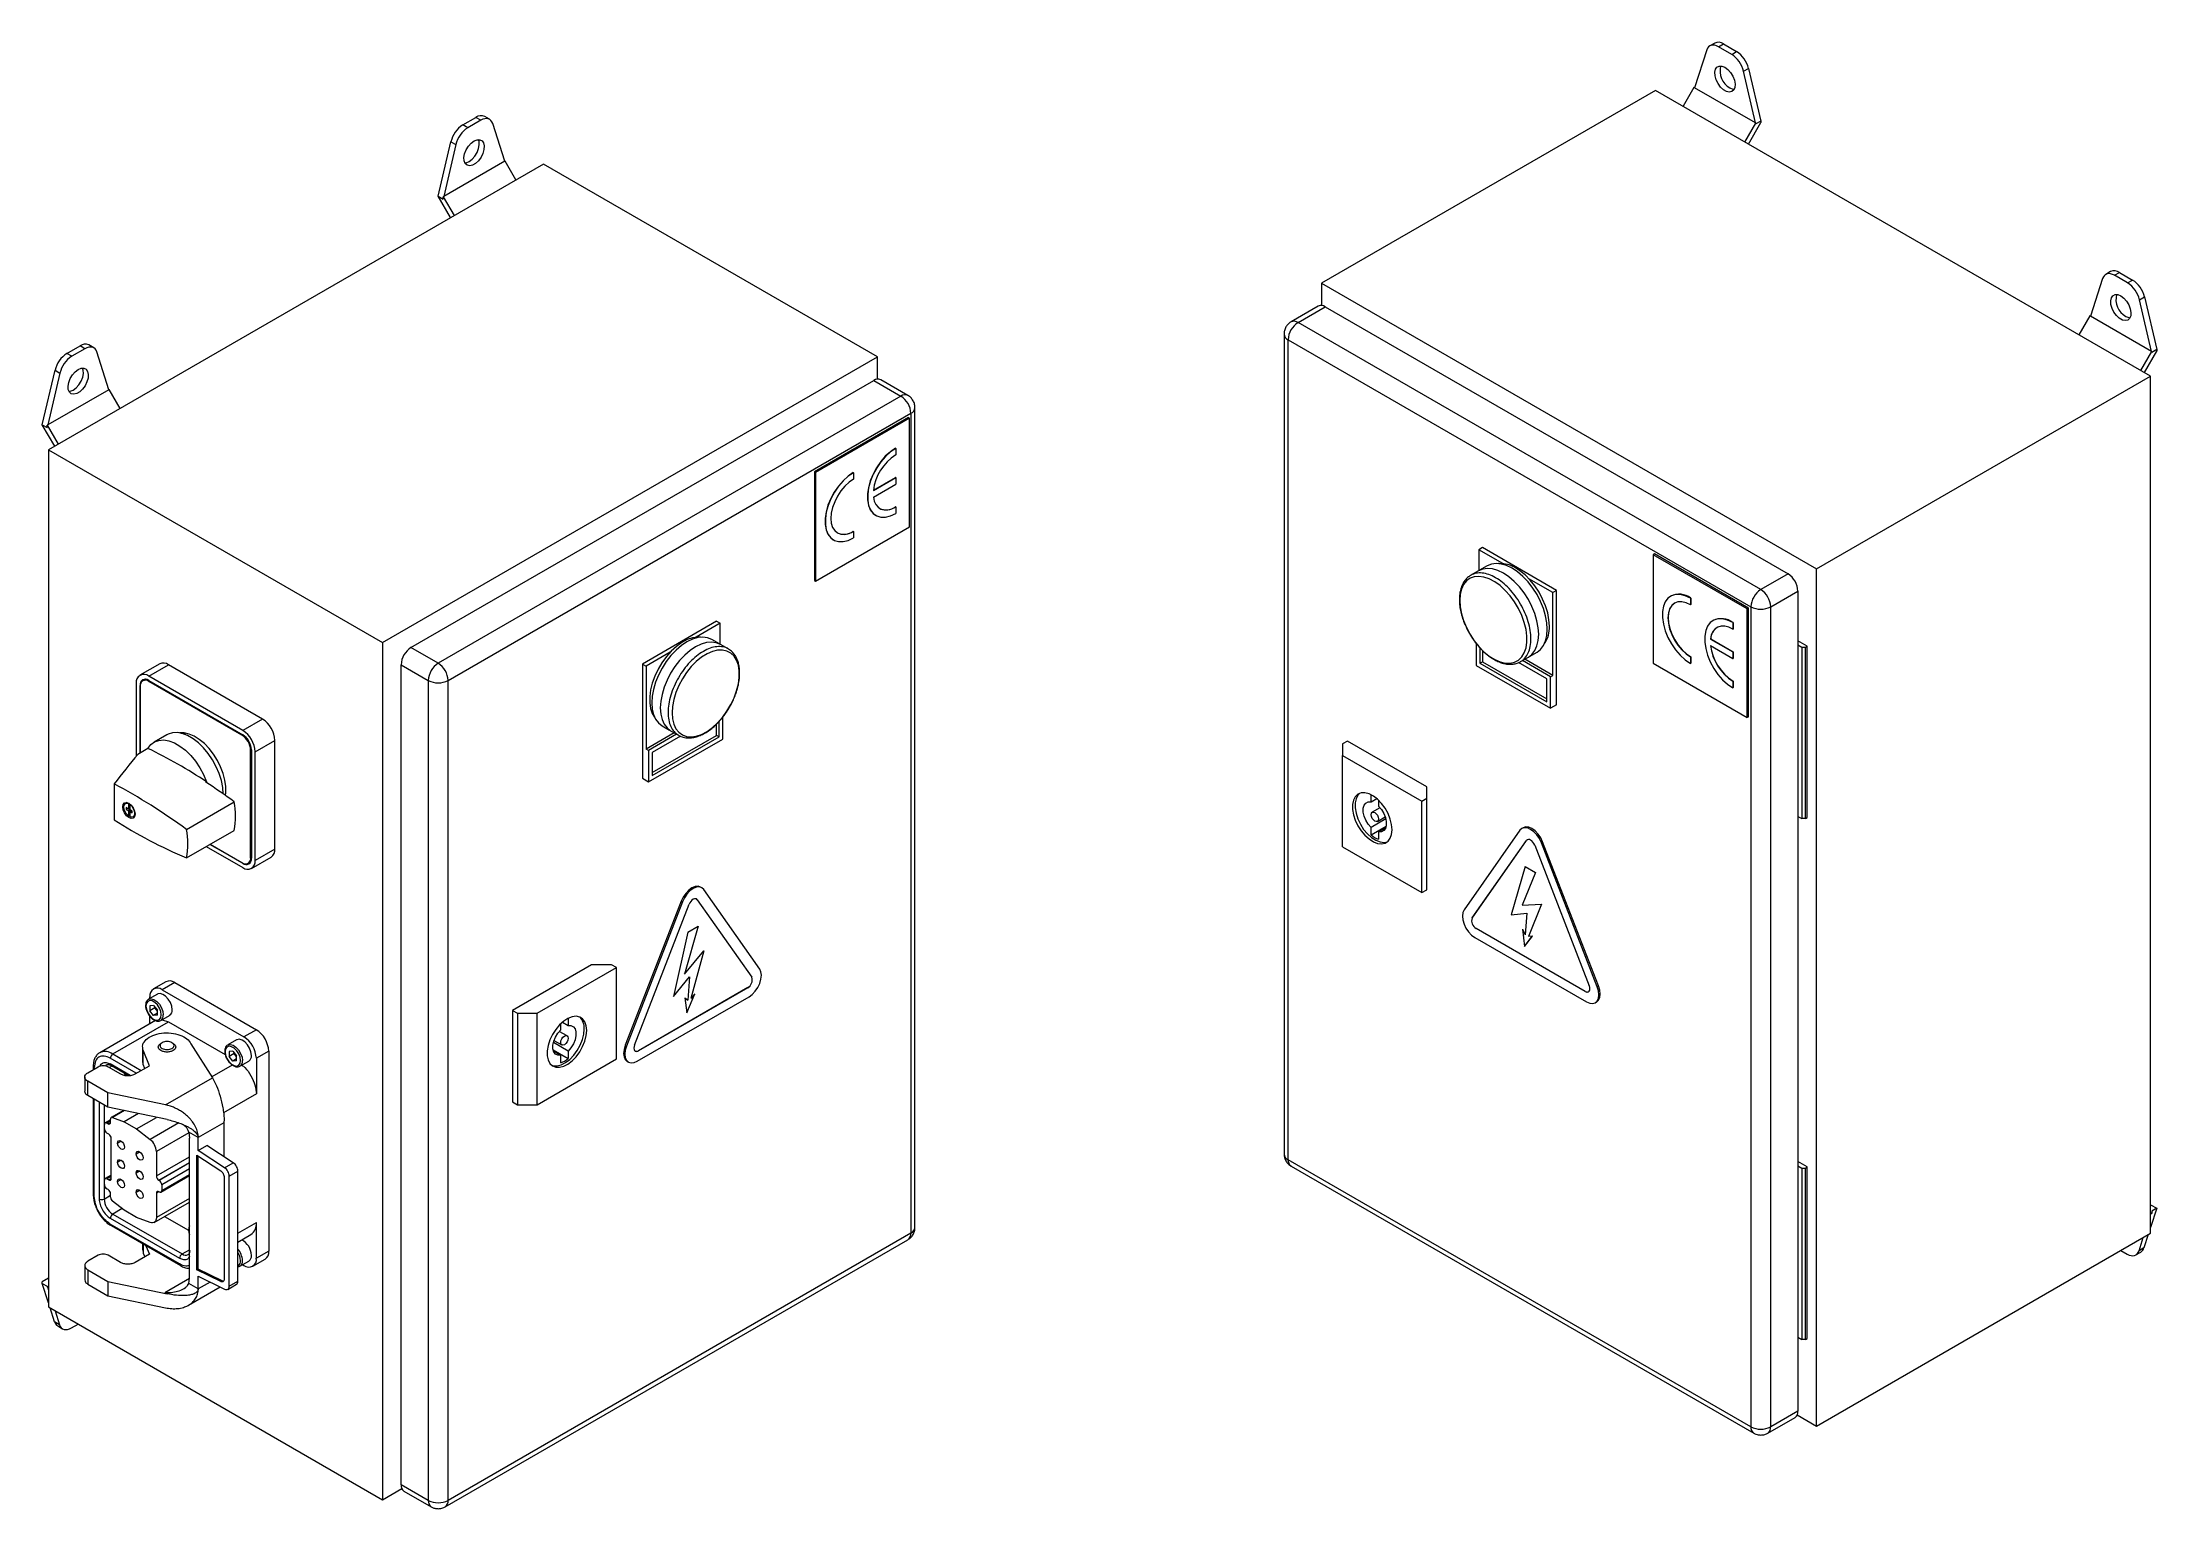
# Model space of a CAD drawing. Extents: x 4137 to 28680, y 2446 to 6814.
# Drawn here: x 11928 to 12689, y 3861 to 4389 of the extents above; entities that cross this region are included whole.
import ezdxf

# ---------------------------------------------------------------- set-up
doc = ezdxf.new("R2010")
doc.units = 0
doc.header["$LTSCALE"] = 0.5
doc.layers.get('0').update_dxf_attribs({"linetype": 'CONTINUOUS'})

msp = doc.modelspace()

# ---------------------------------------------------------------- linework, layer by layer
at = {"color": 7, "linetype": 'Continuous', "lineweight": 15}
for p, q in [((12526.78, 4385.82), (12522.41, 4372.22)), ((12526.78, 4385.82), (12522.41, 4372.22)), ((12529.66, 4388.31), (12527.88, 4387.28)), ((12529.66, 4388.31), (12527.88, 4387.28)), ((12531.03, 4386.97), (12532.81, 4388)), ((12531.03, 4386.97), (12532.81, 4388)), ((12535.77, 4384.23), (12531.03, 4386.97)), ((12535.77, 4384.23), (12531.03, 4386.97)), ((12532.81, 4388), (12537.55, 4385.26)), ((12532.81, 4388), (12537.55, 4385.26)), ((12535.77, 4384.23), (12537.55, 4385.26)), ((12535.77, 4384.23), (12537.55, 4385.26)), ((12540.02, 4378.17), (12541.8, 4379.2)), ((12540.02, 4378.17), (12541.8, 4379.2)), ((12544.38, 4359.54), (12540.02, 4378.17)), ((12544.38, 4359.54), (12540.02, 4378.17)), ((12541.8, 4379.2), (12546.24, 4360.23)), ((12541.8, 4379.2), (12546.24, 4360.23)), ((12508.37, 4371.24), (12388.09, 4301.81)), ((12508.37, 4371.24), (12388.09, 4301.81)), ((12686.56, 4268.37), (12508.37, 4371.24)), ((12686.56, 4268.37), (12508.37, 4371.24)), ((12522.18, 4372.35), (12518.25, 4365.54)), ((12522.18, 4372.35), (12518.25, 4365.54)), ((12522.41, 4372.22), (12522.18, 4372.35)), ((12522.41, 4372.22), (12522.18, 4372.35)), ((12544.38, 4359.54), (12522.41, 4372.22)), ((12544.38, 4359.54), (12522.41, 4372.22)), ((12078.9, 4358.84), (12083.64, 4361.57)), ((12078.9, 4358.84), (12083.64, 4361.57)), ((12080.68, 4357.81), (12078.9, 4358.84)), ((12080.68, 4357.81), (12078.9, 4358.84)), ((12085.42, 4360.54), (12080.68, 4357.81)), ((12085.42, 4360.54), (12080.68, 4357.81)), ((12085.42, 4360.54), (12083.64, 4361.57)), ((12085.42, 4360.54), (12083.64, 4361.57)), ((12088.57, 4360.86), (12086.79, 4361.89)), ((12088.57, 4360.86), (12086.79, 4361.89)), ((12094.03, 4345.79), (12089.67, 4359.39)), ((12094.03, 4345.79), (12089.67, 4359.39)), ((12540.52, 4352.68), (12544.46, 4359.49)), ((12540.52, 4352.68), (12544.46, 4359.49)), ((12541.78, 4351.95), (12546.24, 4359.67)), ((12541.78, 4351.95), (12546.24, 4359.67)), ((12544.46, 4359.49), (12544.38, 4359.54)), ((12544.46, 4359.49), (12544.38, 4359.54)), ((12546.24, 4360.23), (12544.46, 4359.2)), ((12546.24, 4360.23), (12544.46, 4359.2)), ((12544.46, 4359.2), (12544.46, 4359.49)), ((12544.46, 4359.2), (12544.46, 4359.49)), ((12546.24, 4360.23), (12546.24, 4359.67)), ((12546.24, 4360.23), (12546.24, 4359.67)), ((12070.05, 4333.16), (12074.65, 4352.77)), ((12070.05, 4333.16), (12074.65, 4352.77)), ((12076.43, 4351.74), (12072.07, 4333.11)), ((12076.43, 4351.74), (12072.07, 4333.11)), ((12074.65, 4352.77), (12076.43, 4351.74)), ((12074.65, 4352.77), (12076.43, 4351.74)), ((12107.92, 4344.73), (11929.73, 4241.86)), ((12107.92, 4344.73), (11929.73, 4241.86)), ((12094.03, 4345.79), (12072.07, 4333.11)), ((12094.03, 4345.79), (12072.07, 4333.11)), ((12094.11, 4345.84), (12094.03, 4345.79)), ((12094.11, 4345.84), (12094.03, 4345.79)), ((12098.04, 4339.03), (12094.11, 4345.84)), ((12098.04, 4339.03), (12094.11, 4345.84)), ((12228.2, 4275.29), (12107.92, 4344.73)), ((12228.2, 4275.29), (12107.92, 4344.73)), ((12070.05, 4333.16), (12071.84, 4332.13)), ((12074.51, 4325.44), (12070.05, 4333.16)), ((12070.05, 4333.16), (12071.84, 4332.13)), ((12074.51, 4325.44), (12070.05, 4333.16)), ((12072.07, 4333.11), (12071.84, 4332.98)), ((12072.07, 4333.11), (12071.84, 4332.98)), ((12071.84, 4332.13), (12071.84, 4332.98)), ((12071.84, 4332.98), (12075.77, 4326.17)), ((12071.84, 4332.13), (12071.84, 4332.98)), ((12071.84, 4332.98), (12075.77, 4326.17)), ((12388.09, 4301.81), (12388.09, 4293.79)), ((12388.09, 4301.81), (12566.29, 4198.94)), ((12388.09, 4301.81), (12388.09, 4293.79)), ((12388.09, 4301.81), (12566.29, 4198.94)), ((12669.33, 4303.52), (12664.97, 4289.92)), ((12669.33, 4303.52), (12664.97, 4289.92)), ((12672.21, 4306.02), (12670.43, 4304.99)), ((12672.21, 4306.02), (12670.43, 4304.99)), ((12673.58, 4304.68), (12675.36, 4305.71)), ((12673.58, 4304.68), (12675.36, 4305.71)), ((12678.32, 4301.94), (12673.58, 4304.68)), ((12678.32, 4301.94), (12673.58, 4304.68)), ((12675.36, 4305.71), (12680.1, 4302.97)), ((12675.36, 4305.71), (12680.1, 4302.97)), ((12678.32, 4301.94), (12680.1, 4302.97)), ((12678.32, 4301.94), (12680.1, 4302.97)), ((12682.57, 4295.88), (12684.35, 4296.91)), ((12682.57, 4295.88), (12684.35, 4296.91)), ((12686.93, 4277.24), (12682.57, 4295.88)), ((12686.93, 4277.24), (12682.57, 4295.88)), ((12684.35, 4296.91), (12688.79, 4277.94)), ((12684.35, 4296.91), (12688.79, 4277.94)), ((12386.91, 4293.57), (12377.11, 4287.91)), ((12386.91, 4293.57), (12377.11, 4287.91)), ((12379.63, 4287.66), (12389.43, 4293.32)), ((12379.63, 4287.66), (12389.43, 4293.32)), ((12546.24, 4191.48), (12379.63, 4287.66)), ((12546.24, 4191.48), (12379.63, 4287.66)), ((12389.43, 4293.32), (12556.04, 4197.14)), ((12389.43, 4293.32), (12556.04, 4197.14)), ((12664.74, 4290.06), (12660.8, 4283.25)), ((12664.74, 4290.06), (12660.8, 4283.25)), ((12664.97, 4289.92), (12664.74, 4290.06)), ((12664.97, 4289.92), (12664.74, 4290.06)), ((12686.93, 4277.24), (12664.97, 4289.92)), ((12686.93, 4277.24), (12664.97, 4289.92)), ((11936.34, 4276.54), (11941.08, 4279.28)), ((11936.34, 4276.54), (11941.08, 4279.28)), ((11942.87, 4278.25), (11941.08, 4279.28)), ((11942.87, 4278.25), (11941.08, 4279.28)), ((11946.02, 4278.56), (11944.23, 4279.59)), ((11946.02, 4278.56), (11944.23, 4279.59)), ((12374.59, 4283.55), (12374.59, 3988.27)), ((12374.59, 4283.55), (12374.59, 3988.27)), ((12376.07, 4281.49), (12542.68, 4185.31)), ((12376.07, 3986.21), (12376.07, 4281.49)), ((12376.07, 4281.49), (12542.68, 4185.31)), ((12376.07, 3986.21), (12376.07, 4281.49)), ((11938.13, 4275.52), (11936.34, 4276.54)), ((11938.13, 4275.52), (11936.34, 4276.54)), ((11942.87, 4278.25), (11938.13, 4275.52)), ((11942.87, 4278.25), (11938.13, 4275.52)), ((11951.48, 4263.5), (11947.12, 4277.1)), ((11951.48, 4263.5), (11947.12, 4277.1)), ((12050.01, 4172.43), (12228.2, 4275.29)), ((12050.01, 4172.43), (12228.2, 4275.29)), ((12228.2, 4267.28), (12228.2, 4275.29)), ((12228.2, 4267.28), (12228.2, 4275.29)), ((12683.08, 4270.39), (12687.01, 4277.2)), ((12683.08, 4270.39), (12687.01, 4277.2)), ((12684.34, 4269.66), (12688.79, 4277.38)), ((12684.34, 4269.66), (12688.79, 4277.38)), ((12687.01, 4277.2), (12686.93, 4277.24)), ((12687.01, 4277.2), (12686.93, 4277.24)), ((12688.79, 4277.94), (12687.01, 4276.91)), ((12688.79, 4277.94), (12687.01, 4276.91)), ((12687.01, 4276.91), (12687.01, 4277.2)), ((12687.01, 4276.91), (12687.01, 4277.2)), ((12688.79, 4277.94), (12688.79, 4277.38)), ((12688.79, 4277.94), (12688.79, 4277.38)), ((11927.5, 4250.86), (11932.09, 4270.48)), ((11927.5, 4250.86), (11932.09, 4270.48)), ((11933.87, 4269.45), (11929.51, 4250.82)), ((11933.87, 4269.45), (11929.51, 4250.82)), ((11951.48, 4263.5), (11929.51, 4250.82)), ((11951.48, 4263.5), (11929.51, 4250.82)), ((11932.09, 4270.48), (11933.87, 4269.45)), ((11932.09, 4270.48), (11933.87, 4269.45)), ((11951.56, 4263.54), (11951.48, 4263.5)), ((11951.56, 4263.54), (11951.48, 4263.5)), ((11955.49, 4256.73), (11951.56, 4263.54)), ((11955.49, 4256.73), (11951.56, 4263.54)), ((12060.25, 4170.62), (12226.86, 4266.81)), ((12060.25, 4170.62), (12226.86, 4266.81)), ((12226.86, 4266.81), (12236.66, 4261.15)), ((12226.86, 4266.81), (12236.66, 4261.15)), ((12239.18, 4261.4), (12229.38, 4267.06)), ((12239.18, 4261.4), (12229.38, 4267.06)), ((12566.29, 4198.94), (12686.56, 4268.37)), ((12566.29, 4198.94), (12686.56, 4268.37)), ((12686.56, 3959.72), (12686.56, 4268.37)), ((12686.56, 3959.72), (12686.56, 4268.37)), ((12236.66, 4261.15), (12070.05, 4164.97)), ((12236.66, 4261.15), (12070.05, 4164.97)), ((12241.7, 3961.76), (12241.7, 4257.03)), ((12241.7, 3961.76), (12241.7, 4257.03)), ((11927.5, 4250.86), (11929.28, 4249.83)), ((11931.96, 4243.15), (11927.5, 4250.86)), ((11927.5, 4250.86), (11929.28, 4249.83)), ((11931.96, 4243.15), (11927.5, 4250.86)), ((11929.51, 4250.82), (11929.28, 4250.69)), ((11929.51, 4250.82), (11929.28, 4250.69)), ((11929.28, 4249.83), (11929.28, 4250.69)), ((11929.28, 4250.69), (11933.22, 4243.87)), ((11929.28, 4249.83), (11929.28, 4250.69)), ((11929.28, 4250.69), (11933.22, 4243.87)), ((12073.62, 4158.79), (12240.23, 4254.98)), ((12073.62, 4158.79), (12240.23, 4254.98)), ((12239.34, 4253.43), (12205.48, 4233.89)), ((12239.34, 4253.43), (12205.48, 4233.89)), ((12239.78, 4253.18), (12205.92, 4233.63)), ((12239.78, 4253.18), (12205.92, 4233.63)), ((12239.34, 4253.43), (12239.78, 4253.18)), ((12239.34, 4253.43), (12239.78, 4253.18)), ((12239.78, 4214.08), (12239.78, 4253.18)), ((12239.78, 4214.08), (12239.78, 4253.18)), ((12240.23, 4254.98), (12240.23, 3959.7)), ((12240.23, 4254.98), (12240.23, 3959.7)), ((11929.73, 4241.86), (11929.73, 3933.21)), ((11929.73, 4241.86), (12050.01, 4172.43)), ((11929.73, 4241.86), (11929.73, 3933.21)), ((11929.73, 4241.86), (12050.01, 4172.43)), ((12234.79, 4242.37), (12234.7, 4242.42)), ((12234.79, 4242.37), (12234.7, 4242.42)), ((12234.79, 4242.37), (12234.79, 4240.03)), ((12234.79, 4242.37), (12234.79, 4240.03)), ((12205.48, 4233.89), (12205.48, 4194.79)), ((12205.48, 4233.89), (12205.92, 4233.63)), ((12205.48, 4233.89), (12205.48, 4194.79)), ((12205.48, 4233.89), (12205.92, 4233.63)), ((12205.92, 4233.63), (12205.92, 4194.53)), ((12205.92, 4233.63), (12205.92, 4194.53)), ((12219.56, 4233.58), (12219.47, 4233.63)), ((12219.56, 4233.58), (12219.47, 4233.63)), ((12219.56, 4233.58), (12219.56, 4231.23)), ((12219.56, 4233.58), (12219.56, 4231.23)), ((12226.73, 4227.16), (12234.79, 4231.82)), ((12226.73, 4227.16), (12234.79, 4231.82)), ((12226.73, 4224.82), (12234.79, 4229.47)), ((12226.73, 4224.82), (12234.79, 4229.47)), ((12226.74, 4227.27), (12234.7, 4231.87)), ((12226.74, 4227.27), (12234.7, 4231.87)), ((12234.79, 4231.82), (12234.7, 4231.87)), ((12234.79, 4231.82), (12234.7, 4231.87)), ((12234.79, 4231.82), (12234.79, 4229.47)), ((12234.79, 4231.82), (12234.79, 4229.47)), ((12227.52, 4218.26), (12227.61, 4218.2)), ((12227.52, 4218.26), (12227.61, 4218.2)), ((12234.79, 4221.26), (12234.7, 4221.31)), ((12234.79, 4221.26), (12234.7, 4221.31)), ((12234.79, 4221.26), (12234.79, 4218.92)), ((12234.79, 4221.26), (12234.79, 4218.92)), ((12205.92, 4194.53), (12239.78, 4214.08)), ((12205.92, 4194.53), (12239.78, 4214.08)), ((12219.56, 4212.47), (12219.47, 4212.52)), ((12219.56, 4212.47), (12219.47, 4212.52)), ((12219.56, 4212.47), (12219.56, 4210.12)), ((12219.56, 4212.47), (12219.56, 4210.12)), ((12212.29, 4209.46), (12212.37, 4209.41)), ((12212.29, 4209.46), (12212.37, 4209.41)), ((12446.01, 4206.65), (12444.67, 4205.88)), ((12446.01, 4206.65), (12444.67, 4205.88)), ((12444.67, 4205.88), (12444.67, 4198.32)), ((12453.32, 4200.88), (12444.67, 4205.88)), ((12444.67, 4205.88), (12444.67, 4198.32)), ((12453.32, 4200.88), (12444.67, 4205.88)), ((12472.74, 4191.22), (12446.01, 4206.65)), ((12472.74, 4191.22), (12446.01, 4206.65)), ((12507.93, 4204.34), (12507.48, 4204.08)), ((12507.93, 4204.34), (12507.48, 4204.08)), ((12541.34, 4184.54), (12507.48, 4204.08)), ((12507.48, 4204.08), (12507.48, 4164.98)), ((12541.34, 4184.54), (12507.48, 4204.08)), ((12507.48, 4204.08), (12507.48, 4164.98)), ((12541.78, 4184.79), (12507.93, 4204.34)), ((12541.78, 4184.79), (12507.93, 4204.34)), ((12205.48, 4194.79), (12205.92, 4194.53)), ((12205.48, 4194.79), (12205.92, 4194.53)), ((12444.6, 4198.28), (12441.8, 4196.66)), ((12444.6, 4198.28), (12441.8, 4196.66)), ((12447.73, 4200.06), (12444.99, 4198.48)), ((12447.73, 4200.06), (12444.99, 4198.48)), ((12471.4, 4190.45), (12462.75, 4195.44)), ((12471.4, 4190.45), (12462.75, 4195.44)), ((12556.04, 4197.14), (12546.24, 4191.48)), ((12556.04, 4197.14), (12546.24, 4191.48)), ((12566.29, 3890.29), (12566.29, 4198.94)), ((12566.29, 3890.29), (12566.29, 4198.94)), ((12472.74, 4191.22), (12471.4, 4190.45)), ((12472.74, 4191.22), (12471.4, 4190.45)), ((12471.4, 4160.61), (12471.4, 4190.45)), ((12471.4, 4160.61), (12471.4, 4190.45)), ((12472.74, 4150.06), (12472.74, 4191.22)), ((12472.74, 4150.06), (12472.74, 4191.22)), ((12513.84, 4189.15), (12513.75, 4189.1)), ((12513.84, 4189.15), (12513.75, 4189.1)), ((12520.94, 4188.39), (12521.03, 4188.44)), ((12520.94, 4188.39), (12521.03, 4188.44)), ((12520.94, 4188.39), (12520.94, 4186.05)), ((12520.94, 4188.39), (12520.94, 4186.05)), ((12521.03, 4188.44), (12521.03, 4186.1)), ((12521.03, 4188.44), (12521.03, 4186.1)), ((12549.8, 4185.31), (12559.6, 4190.97)), ((12549.8, 4185.31), (12559.6, 4190.97)), ((12559.6, 4190.97), (12559.6, 3895.69)), ((12559.6, 4190.97), (12559.6, 3895.69)), ((12170.29, 4180.13), (12143.56, 4164.7)), ((12170.29, 4180.13), (12143.56, 4164.7)), ((12170.29, 4180.13), (12171.62, 4179.36)), ((12170.29, 4180.13), (12171.62, 4179.36)), ((12520.94, 4186.05), (12521.03, 4186.1)), ((12520.94, 4186.05), (12521.03, 4186.1)), ((12529.08, 4180.36), (12528.99, 4180.31)), ((12529.08, 4180.36), (12528.99, 4180.31)), ((12536.17, 4179.6), (12536.26, 4179.65)), ((12536.17, 4179.6), (12536.26, 4179.65)), ((12536.17, 4179.6), (12536.17, 4177.25)), ((12536.17, 4179.6), (12536.17, 4177.25)), ((12536.26, 4179.65), (12536.26, 4177.3)), ((12536.26, 4179.65), (12536.26, 4177.3)), ((12541.78, 4184.79), (12541.34, 4184.54)), ((12541.78, 4184.79), (12541.34, 4184.54)), ((12541.34, 4145.44), (12541.34, 4184.54)), ((12541.34, 4145.44), (12541.34, 4184.54)), ((12541.78, 4145.7), (12541.78, 4184.79)), ((12541.78, 4145.7), (12541.78, 4184.79)), ((12542.68, 4185.31), (12542.68, 3890.03)), ((12542.68, 4185.31), (12542.68, 3890.03)), ((12549.8, 3890.03), (12549.8, 4185.31)), ((12549.8, 3890.03), (12549.8, 4185.31)), ((12050.01, 4172.43), (12050.01, 3863.77)), ((12050.01, 4172.43), (12050.01, 3863.77)), ((12171.62, 4179.36), (12162.98, 4174.37)), ((12171.62, 4179.36), (12162.98, 4174.37)), ((12171.31, 4171.97), (12168.56, 4173.55)), ((12171.31, 4171.97), (12168.56, 4173.55)), ((12171.62, 4171.8), (12171.62, 4179.36)), ((12171.62, 4171.8), (12171.62, 4179.36)), ((12443.78, 4172.09), (12443.78, 4164.21)), ((12443.78, 4172.09), (12443.78, 4164.21)), ((12528.11, 4173.7), (12528.2, 4173.75)), ((12528.11, 4173.7), (12528.2, 4173.75)), ((12528.11, 4173.7), (12536.17, 4169.04)), ((12528.11, 4173.7), (12536.17, 4169.04)), ((12528.2, 4173.75), (12536.26, 4169.09)), ((12528.2, 4173.75), (12536.26, 4169.09)), ((12536.17, 4177.25), (12536.26, 4177.3)), ((12536.17, 4177.25), (12536.26, 4177.3)), ((12562.99, 4171.16), (12559.6, 4173.11)), ((12562.99, 4171.16), (12559.6, 4173.11)), ((11969.79, 4164.76), (11962.66, 4160.64)), ((11969.79, 4164.76), (11962.66, 4160.64)), ((11965.81, 4160.33), (11972.94, 4164.44)), ((11965.81, 4160.33), (11972.94, 4164.44)), ((12006.8, 4144.9), (11972.94, 4164.44)), ((12006.8, 4144.9), (11972.94, 4164.44)), ((12056.69, 4164.45), (12066.49, 4158.79)), ((12056.69, 3869.17), (12056.69, 4164.45)), ((12056.69, 4164.45), (12066.49, 4158.79)), ((12056.69, 3869.17), (12056.69, 4164.45)), ((12070.05, 4164.97), (12060.25, 4170.62)), ((12070.05, 4164.97), (12060.25, 4170.62)), ((12143.56, 4164.7), (12143.56, 4123.55)), ((12143.56, 4164.7), (12144.89, 4163.93)), ((12143.56, 4164.7), (12143.56, 4123.55)), ((12143.56, 4164.7), (12144.89, 4163.93)), ((12153.54, 4168.92), (12144.89, 4163.93)), ((12153.54, 4168.92), (12144.89, 4163.93)), ((12174.49, 4170.15), (12171.69, 4171.76)), ((12174.49, 4170.15), (12171.69, 4171.76)), ((12445.12, 4170.53), (12445.12, 4164.98)), ((12445.12, 4170.53), (12445.12, 4164.98)), ((12445.12, 4164.98), (12446.01, 4165.49)), ((12445.12, 4164.98), (12446.01, 4165.49)), ((12445.12, 4164.98), (12469.17, 4151.09)), ((12445.12, 4164.98), (12469.17, 4151.09)), ((12446.01, 4169.6), (12446.01, 4165.49)), ((12446.01, 4169.6), (12446.01, 4165.49)), ((12446.01, 4165.49), (12469.17, 4152.12)), ((12446.01, 4165.49), (12469.17, 4152.12)), ((12469.17, 4159.32), (12458.98, 4165.2)), ((12469.17, 4159.32), (12458.98, 4165.2)), ((12459.75, 4165.56), (12462.56, 4167.18)), ((12459.75, 4165.56), (12462.56, 4167.18)), ((12470.51, 4160.09), (12460.4, 4165.93)), ((12470.51, 4160.09), (12460.4, 4165.93)), ((12471.4, 4160.61), (12461.29, 4166.45)), ((12471.4, 4160.61), (12461.29, 4166.45)), ((12462.92, 4167.41), (12465.67, 4168.99)), ((12462.92, 4167.41), (12465.67, 4168.99)), ((12507.48, 4164.98), (12541.34, 4145.44)), ((12507.48, 4164.98), (12541.34, 4145.44)), ((12520.94, 4167.28), (12521.03, 4167.33)), ((12520.94, 4167.28), (12521.03, 4167.33)), ((12520.94, 4167.28), (12520.94, 4164.93)), ((12520.94, 4167.28), (12520.94, 4164.93)), ((12520.94, 4164.93), (12521.03, 4164.99)), ((12520.94, 4164.93), (12521.03, 4164.99)), ((12521.03, 4167.33), (12521.03, 4164.99)), ((12521.03, 4167.33), (12521.03, 4164.99)), ((12528.11, 4171.35), (12536.17, 4166.7)), ((12528.11, 4171.35), (12536.17, 4166.7)), ((12536.17, 4169.04), (12536.26, 4169.09)), ((12536.17, 4169.04), (12536.26, 4169.09)), ((12536.17, 4169.04), (12536.17, 4166.7)), ((12536.17, 4169.04), (12536.17, 4166.7)), ((12536.17, 4166.7), (12536.26, 4166.75)), ((12536.17, 4166.7), (12536.26, 4166.75)), ((12536.26, 4169.09), (12536.26, 4166.75)), ((12536.26, 4169.09), (12536.26, 4166.75)), ((12559.6, 4171.57), (12561.03, 4170.75)), ((12559.6, 4171.57), (12561.03, 4170.75)), ((12561.03, 4170.75), (12562.28, 4170.75)), ((12561.03, 4170.75), (12561.03, 4109.02)), ((12561.03, 4170.75), (12562.28, 4170.75)), ((12561.03, 4170.75), (12561.03, 4109.02)), ((12562.28, 4170.75), (12562.99, 4171.16)), ((12562.28, 4170.75), (12562.99, 4171.16)), ((12562.28, 4109.02), (12562.28, 4170.75)), ((12562.28, 4109.02), (12562.28, 4170.75)), ((12562.99, 4109.43), (12562.99, 4171.16)), ((12562.99, 4109.43), (12562.99, 4171.16)), ((11961.36, 4157.76), (11961.36, 4131.55)), ((11961.36, 4157.76), (11961.36, 4131.55)), ((11962.69, 4132.66), (11962.69, 4156.99)), ((11962.69, 4132.66), (11962.69, 4156.99)), ((11964.65, 4159.2), (11963.7, 4158.65)), ((11964.65, 4159.2), (11963.7, 4158.65)), ((11999.67, 4140.79), (11965.81, 4160.33)), ((11999.67, 4140.79), (11965.81, 4160.33)), ((11965.81, 4158.79), (11999.67, 4139.24)), ((11965.81, 4158.79), (11999.67, 4139.24)), ((11999.4, 4139.09), (11965.9, 4158.43)), ((11999.4, 4139.09), (11965.9, 4158.43)), ((12066.49, 4158.79), (12066.49, 3863.52)), ((12066.49, 4158.79), (12066.49, 3863.52)), ((12073.62, 3863.52), (12073.62, 4158.79)), ((12073.62, 3863.52), (12073.62, 4158.79)), ((12144.89, 4163.93), (12144.89, 4134.1)), ((12144.89, 4163.93), (12144.89, 4134.1)), ((12443.78, 4164.21), (12470.51, 4148.78)), ((12443.78, 4164.21), (12470.51, 4148.78)), ((12469.17, 4151.09), (12469.17, 4159.32)), ((12469.17, 4151.09), (12469.17, 4159.32)), ((12470.51, 4160.09), (12471.4, 4160.61)), ((12470.51, 4160.09), (12471.4, 4160.61)), ((12470.51, 4148.78), (12470.51, 4160.09)), ((12470.51, 4148.78), (12470.51, 4160.09)), ((12536.17, 4158.49), (12536.26, 4158.54)), ((12536.17, 4158.49), (12536.26, 4158.54)), ((12536.17, 4158.49), (12536.17, 4156.14)), ((12536.17, 4158.49), (12536.17, 4156.14)), ((12536.26, 4158.54), (12536.26, 4156.19)), ((12536.26, 4158.54), (12536.26, 4156.19)), ((11962.78, 4156.63), (11962.78, 4132.71)), ((11962.78, 4156.63), (11962.78, 4132.71)), ((12472.74, 4150.06), (12470.51, 4148.78)), ((12472.74, 4150.06), (12470.51, 4148.78)), ((12536.17, 4156.14), (12536.26, 4156.19)), ((12536.17, 4156.14), (12536.26, 4156.19)), ((12006.8, 4144.9), (11999.67, 4140.79)), ((12006.8, 4144.9), (11999.67, 4140.79)), ((12150.63, 4142.48), (12153.37, 4140.9)), ((12150.63, 4142.48), (12153.37, 4140.9)), ((12170.29, 4138.98), (12170.29, 4143.1)), ((12170.29, 4138.98), (12170.29, 4143.1)), ((12171.18, 4138.47), (12171.18, 4144.01)), ((12171.18, 4138.47), (12171.18, 4144.01)), ((12172.51, 4137.69), (12172.51, 4145.57)), ((12172.51, 4137.69), (12172.51, 4145.57)), ((12541.78, 4145.7), (12541.34, 4145.44)), ((12541.78, 4145.7), (12541.34, 4145.44)), ((11965.56, 4134.31), (11961.87, 4132.18)), ((11965.56, 4134.31), (11961.87, 4132.18)), ((11972.4, 4139.25), (11967.77, 4136.57)), ((11972.4, 4139.25), (11967.77, 4136.57)), ((11977.57, 4139.83), (11977.48, 4139.78)), ((11977.57, 4139.83), (11977.48, 4139.78)), ((12002.79, 4133.84), (12002.79, 4094.74)), ((12002.79, 4133.84), (12002.79, 4094.74)), ((12004.12, 4133.07), (12011.25, 4137.18)), ((12004.12, 4133.07), (12011.25, 4137.18)), ((12011.25, 4098.09), (12011.25, 4137.18)), ((12011.25, 4098.09), (12011.25, 4137.18)), ((12155.01, 4139.93), (12144.89, 4134.1)), ((12155.01, 4139.93), (12144.89, 4134.1)), ((12145.79, 4133.58), (12144.89, 4134.1)), ((12145.79, 4133.58), (12144.89, 4134.1)), ((12155.9, 4139.42), (12145.79, 4133.58)), ((12155.9, 4139.42), (12145.79, 4133.58)), ((12145.79, 4122.26), (12172.51, 4137.69)), ((12145.79, 4122.26), (12172.51, 4137.69)), ((12147.12, 4125.61), (12170.29, 4138.98)), ((12147.12, 4125.61), (12170.29, 4138.98)), ((12157.3, 4138.69), (12147.12, 4132.81)), ((12157.3, 4138.69), (12147.12, 4132.81)), ((12147.12, 4124.58), (12171.18, 4138.47)), ((12147.12, 4124.58), (12171.18, 4138.47)), ((12153.74, 4140.67), (12156.54, 4139.05)), ((12153.74, 4140.67), (12156.54, 4139.05)), ((12171.18, 4138.47), (12170.29, 4138.98)), ((12171.18, 4138.47), (12170.29, 4138.98)), ((12397.45, 4136.94), (12395.67, 4135.91)), ((12397.45, 4136.94), (12395.67, 4135.91)), ((12395.67, 4135.91), (12395.67, 4131.8)), ((12395.67, 4135.91), (12395.67, 4131.8)), ((12425.96, 4120.48), (12397.45, 4136.94)), ((12425.96, 4120.48), (12397.45, 4136.94)), ((12002.52, 4095), (12002.52, 4133.69)), ((12002.52, 4095), (12002.52, 4133.69)), ((12004.12, 4093.97), (12004.12, 4133.07)), ((12004.12, 4093.97), (12004.12, 4133.07)), ((12145.79, 4133.58), (12145.79, 4122.26)), ((12145.79, 4133.58), (12145.79, 4122.26)), ((12147.12, 4132.81), (12147.12, 4124.58)), ((12147.12, 4132.81), (12147.12, 4124.58)), ((12395.67, 4098.87), (12395.67, 4131.8)), ((12395.67, 4131.8), (12424.18, 4115.34)), ((12395.67, 4098.87), (12395.67, 4131.8)), ((12395.67, 4131.8), (12424.18, 4115.34)), ((11953.34, 4121.57), (11953.34, 4108.56)), ((11953.34, 4121.57), (11953.34, 4108.56)), ((11986.4, 4122.14), (11986.67, 4122.29)), ((11986.4, 4122.14), (11986.67, 4122.29)), ((12143.56, 4123.55), (12145.79, 4122.26)), ((12143.56, 4123.55), (12145.79, 4122.26)), ((12425.96, 4116.37), (12425.96, 4120.48)), ((12425.96, 4116.37), (12425.96, 4120.48)), ((11958.07, 4114.81), (11957.43, 4114.44)), ((11958.07, 4114.81), (11957.43, 4114.44)), ((11958.53, 4112.53), (11957.69, 4113.01)), ((11957.69, 4113.01), (11957.69, 4112.37)), ((11958.53, 4112.53), (11957.69, 4113.01)), ((11957.69, 4113.01), (11957.69, 4112.37)), ((11958.24, 4112.69), (11957.69, 4112.37)), ((11958.24, 4112.69), (11957.69, 4112.37)), ((11957.69, 4112.37), (11958.53, 4111.89)), ((11957.69, 4112.37), (11958.53, 4111.89)), ((11958.24, 4112.69), (11958.24, 4112.7)), ((11958.24, 4112.69), (11958.24, 4112.7)), ((11959.07, 4112.2), (11958.24, 4112.69)), ((11959.07, 4112.2), (11958.24, 4112.69)), ((11958.7, 4114.54), (11958.53, 4114.44)), ((11958.7, 4114.54), (11958.53, 4114.44)), ((11958.53, 4114.44), (11958.53, 4112.53)), ((11958.53, 4114.44), (11958.53, 4112.53)), ((11959.07, 4112.85), (11958.53, 4112.53)), ((11959.07, 4112.85), (11958.53, 4112.53)), ((11959.07, 4112.2), (11958.53, 4111.89)), ((11959.07, 4112.2), (11958.53, 4111.89)), ((11958.53, 4111.89), (11958.53, 4109.98)), ((11958.53, 4111.89), (11958.53, 4109.98)), ((11959.07, 4112.85), (11959.07, 4114.29)), ((11959.07, 4112.85), (11959.07, 4114.29)), ((11959.07, 4110.3), (11959.07, 4112.2)), ((11959.07, 4110.3), (11959.07, 4112.2)), ((11959.09, 4114.12), (11959.2, 4114.18)), ((11959.09, 4114.12), (11959.2, 4114.18)), ((11959.09, 4112.21), (11959.09, 4114.12)), ((11959.09, 4112.21), (11959.09, 4114.12)), ((11959.92, 4111.73), (11959.09, 4112.21)), ((11959.92, 4111.73), (11959.09, 4112.21)), ((11959.63, 4111.88), (11959.09, 4111.57)), ((11959.63, 4111.88), (11959.09, 4111.57)), ((11959.09, 4109.66), (11959.09, 4111.57)), ((11959.09, 4111.57), (11959.92, 4111.08)), ((11959.09, 4109.66), (11959.09, 4111.57)), ((11959.09, 4111.57), (11959.92, 4111.08)), ((11959.92, 4111.71), (11959.63, 4111.88)), ((11959.92, 4111.71), (11959.63, 4111.88)), ((11959.92, 4111.08), (11959.92, 4111.73)), ((11959.92, 4111.08), (11959.92, 4111.73)), ((11979.41, 4105.15), (11996.61, 4115.08)), ((11979.41, 4105.15), (11996.61, 4115.08)), ((12405.91, 4115.03), (12405.91, 4117.63)), ((12405.91, 4115.03), (12405.91, 4117.63)), ((12405.91, 4115.03), (12407.99, 4116.23)), ((12405.91, 4115.03), (12407.99, 4116.23)), ((12409.11, 4112.93), (12406.31, 4111.31)), ((12409.11, 4112.93), (12406.31, 4111.31)), ((12408.59, 4115.69), (12408.59, 4113.49)), ((12408.59, 4115.69), (12408.59, 4113.49)), ((12424.18, 4115.34), (12425.96, 4116.37)), ((12424.18, 4115.34), (12425.96, 4116.37)), ((12424.18, 4082.41), (12424.18, 4115.34)), ((12424.18, 4082.41), (12424.18, 4115.34)), ((12425.96, 4083.44), (12425.96, 4116.37)), ((12425.96, 4083.44), (12425.96, 4116.37)), ((11958.53, 4109.98), (11959.07, 4110.3)), ((11958.53, 4109.98), (11959.07, 4110.3)), ((11960.18, 4109.66), (11960.83, 4110.03)), ((11960.18, 4109.66), (11960.83, 4110.03)), ((11979.41, 4094.87), (11996.61, 4104.8)), ((11979.41, 4094.87), (11996.61, 4104.8)), ((12411.22, 4108.93), (12405.91, 4105.87)), ((12411.22, 4108.93), (12405.91, 4105.87)), ((12405.91, 4103.15), (12411.34, 4106.28)), ((12405.91, 4103.15), (12411.34, 4106.28)), ((12405.91, 4103.15), (12405.91, 4105.87)), ((12405.91, 4103.15), (12405.91, 4105.87)), ((12408.2, 4108.04), (12411, 4109.66)), ((12408.2, 4108.04), (12411, 4109.66)), ((12408.59, 4104.32), (12411.22, 4105.84)), ((12408.59, 4104.32), (12411.22, 4105.84)), ((12408.59, 4104.32), (12408.59, 4101.61)), ((12408.59, 4104.32), (12408.59, 4101.61)), ((12459.53, 4104.83), (12439.4, 4076.19)), ((12459.53, 4104.83), (12439.4, 4076.19)), ((12460.69, 4105.75), (12460.23, 4105.49)), ((12460.69, 4105.75), (12460.23, 4105.49)), ((12559.6, 4109.84), (12561.03, 4109.02)), ((12559.6, 4109.84), (12561.03, 4109.02)), ((12562.28, 4109.02), (12561.03, 4109.02)), ((12562.28, 4109.02), (12561.03, 4109.02)), ((12562.28, 4109.02), (12562.99, 4109.43)), ((12562.28, 4109.02), (12562.99, 4109.43)), ((11986.53, 4098.98), (11999.67, 4091.4)), ((11986.53, 4098.98), (11999.67, 4091.4)), ((11999.67, 4092.94), (11987.87, 4099.76)), ((11999.67, 4092.94), (11987.87, 4099.76)), ((11987.96, 4099.81), (11999.4, 4093.2)), ((11987.96, 4099.81), (11999.4, 4093.2)), ((12011.25, 4098.09), (12004.12, 4093.97)), ((12011.25, 4098.09), (12004.12, 4093.97)), ((12395.67, 4098.87), (12424.18, 4082.41)), ((12395.67, 4098.87), (12424.18, 4082.41)), ((12442.28, 4073.24), (12461.93, 4101.2)), ((12442.28, 4073.24), (12461.93, 4101.2)), ((12442.29, 4073.25), (12461.94, 4101.2)), ((12442.29, 4073.25), (12461.94, 4101.2)), ((12461.93, 4101.2), (12461.94, 4101.2)), ((12461.93, 4101.2), (12461.94, 4101.2)), ((12462.21, 4101.45), (12461.94, 4101.2)), ((12462.21, 4101.45), (12461.94, 4101.2)), ((12464.83, 4099.53), (12484.49, 4048.87)), ((12464.83, 4099.53), (12484.49, 4048.87)), ((12467.7, 4100.64), (12467.24, 4100.37)), ((12467.7, 4100.64), (12467.24, 4100.37)), ((12487.37, 4048.5), (12467.24, 4100.37)), ((12487.37, 4048.5), (12467.24, 4100.37)), ((12487.82, 4048.76), (12467.7, 4100.64)), ((12487.82, 4048.76), (12467.7, 4100.64)), ((12001.61, 4092.98), (12002.56, 4093.54)), ((12001.61, 4092.98), (12002.56, 4093.54)), ((12002.82, 4091.09), (12009.95, 4095.2)), ((12002.82, 4091.09), (12009.95, 4095.2)), ((12461.43, 4091.76), (12456.35, 4074.44)), ((12461.43, 4091.76), (12456.35, 4074.44)), ((12465.17, 4089.61), (12460.28, 4077.91)), ((12465.17, 4089.61), (12460.28, 4077.91)), ((12465.17, 4089.61), (12460.29, 4077.91)), ((12465.17, 4089.61), (12460.29, 4077.91)), ((12461.43, 4091.76), (12461.44, 4091.77)), ((12461.43, 4091.76), (12461.44, 4091.77)), ((12461.43, 4091.76), (12465.17, 4089.61)), ((12461.43, 4091.76), (12465.17, 4089.61)), ((12461.44, 4091.77), (12465.17, 4089.61)), ((12461.44, 4091.77), (12465.17, 4089.61)), ((12465.17, 4089.61), (12465.17, 4089.61)), ((12465.17, 4089.61), (12465.17, 4089.61)), ((12164.99, 4084.13), (12164.54, 4084.39)), ((12164.99, 4084.13), (12164.54, 4084.39)), ((12185.83, 4054.83), (12165.7, 4083.47)), ((12185.83, 4054.83), (12165.7, 4083.47)), ((12424.18, 4082.41), (12425.96, 4083.44)), ((12424.18, 4082.41), (12425.96, 4083.44)), ((12157.53, 4079.28), (12137.4, 4027.4)), ((12157.53, 4079.28), (12137.4, 4027.4)), ((12157.99, 4079.02), (12137.86, 4027.14)), ((12157.99, 4079.02), (12137.86, 4027.14)), ((12140.74, 4027.51), (12160.39, 4078.17)), ((12140.74, 4027.51), (12160.39, 4078.17)), ((12157.53, 4079.28), (12157.99, 4079.02)), ((12157.53, 4079.28), (12157.99, 4079.02)), ((12163.28, 4079.84), (12163.01, 4080.09)), ((12163.28, 4079.84), (12163.01, 4080.09)), ((12163.28, 4079.84), (12182.94, 4051.89)), ((12163.29, 4079.84), (12163.28, 4079.84)), ((12163.28, 4079.84), (12182.94, 4051.89)), ((12163.29, 4079.84), (12163.28, 4079.84)), ((12163.29, 4079.84), (12182.95, 4051.88)), ((12163.29, 4079.84), (12182.95, 4051.88)), ((12442.28, 4073.24), (12442.29, 4073.25)), ((12442.28, 4073.24), (12442.29, 4073.25)), ((12456.35, 4074.44), (12462.04, 4075.02)), ((12456.35, 4074.44), (12462.04, 4075.02)), ((12460.28, 4077.91), (12467.27, 4078.25)), ((12460.28, 4077.91), (12467.27, 4078.25)), ((12460.28, 4077.91), (12460.29, 4077.91)), ((12460.28, 4077.91), (12460.29, 4077.91)), ((12460.29, 4077.91), (12467.28, 4078.26)), ((12460.29, 4077.91), (12467.28, 4078.26)), ((12462.04, 4075.02), (12461.46, 4067.21)), ((12462.04, 4075.02), (12461.46, 4067.21)), ((12467.27, 4078.25), (12462.57, 4066.55)), ((12467.27, 4078.25), (12462.57, 4066.55)), ((12467.28, 4078.26), (12462.58, 4066.56)), ((12467.28, 4078.26), (12462.58, 4066.56)), ((12467.27, 4078.25), (12467.28, 4078.26)), ((12467.27, 4078.25), (12467.28, 4078.26)), ((12159.88, 4068.16), (12154.8, 4044.97)), ((12159.88, 4068.16), (12154.8, 4044.97)), ((12159.89, 4068.15), (12154.81, 4044.96)), ((12159.89, 4068.15), (12154.81, 4044.96)), ((12163.62, 4070.31), (12158.74, 4052.97)), ((12163.62, 4070.31), (12158.74, 4052.97)), ((12159.88, 4068.16), (12163.62, 4070.31)), ((12159.88, 4068.16), (12163.62, 4070.31)), ((12159.89, 4068.15), (12159.88, 4068.16)), ((12159.89, 4068.15), (12159.88, 4068.16)), ((12159.89, 4068.15), (12163.62, 4070.31)), ((12159.89, 4068.15), (12163.62, 4070.31)), ((12163.62, 4070.31), (12163.62, 4070.31)), ((12163.62, 4070.31), (12163.62, 4070.31)), ((12443.25, 4066.25), (12483.51, 4043.01)), ((12443.25, 4066.25), (12483.51, 4043.01)), ((12443.72, 4069.51), (12443.73, 4069.52)), ((12443.72, 4069.51), (12443.73, 4069.52)), ((12483.04, 4046.81), (12443.72, 4069.51)), ((12483.04, 4046.81), (12443.72, 4069.51)), ((12483.05, 4046.82), (12443.73, 4069.52)), ((12483.05, 4046.82), (12443.73, 4069.52)), ((12460.44, 4069.21), (12461.14, 4062.99)), ((12460.44, 4069.21), (12461.46, 4067.21)), ((12460.44, 4069.21), (12460.45, 4069.21)), ((12460.44, 4069.21), (12461.14, 4062.99)), ((12460.44, 4069.21), (12461.46, 4067.21)), ((12460.44, 4069.21), (12460.45, 4069.21)), ((12460.45, 4069.21), (12461.46, 4067.23)), ((12460.45, 4069.21), (12461.46, 4067.23)), ((12461.14, 4062.99), (12463.98, 4066.66)), ((12461.14, 4062.99), (12463.98, 4066.66)), ((12461.15, 4063), (12463.99, 4066.66)), ((12461.15, 4063), (12463.99, 4066.66)), ((12463.98, 4066.66), (12462.57, 4066.55)), ((12463.98, 4066.66), (12462.57, 4066.55)), ((12462.57, 4066.55), (12462.58, 4066.56)), ((12462.57, 4066.55), (12462.58, 4066.56)), ((12463.99, 4066.66), (12462.58, 4066.56)), ((12463.99, 4066.66), (12462.58, 4066.56)), ((12463.98, 4066.66), (12463.99, 4066.66)), ((12463.98, 4066.66), (12463.99, 4066.66)), ((12158.74, 4052.99), (12165.72, 4061.38)), ((12158.74, 4052.97), (12165.73, 4061.38)), ((12158.74, 4052.99), (12165.72, 4061.38)), ((12158.74, 4052.97), (12165.73, 4061.38)), ((12165.73, 4061.38), (12161.03, 4044.26)), ((12165.73, 4061.38), (12161.03, 4044.26)), ((12165.73, 4061.38), (12165.72, 4061.38)), ((12165.73, 4061.38), (12165.72, 4061.38)), ((12461.14, 4062.99), (12461.15, 4063)), ((12461.14, 4062.99), (12461.15, 4063)), ((11972.02, 4050.3), (11967.56, 4047.73)), ((11972.02, 4050.3), (11967.56, 4047.73)), ((12125.29, 4056.42), (12096.78, 4039.96)), ((12125.29, 4056.42), (12096.78, 4039.96)), ((12105.69, 4038.93), (12134.2, 4055.39)), ((12105.69, 4038.93), (12134.2, 4055.39)), ((12132.42, 4056.42), (12125.29, 4056.42)), ((12132.42, 4056.42), (12125.29, 4056.42)), ((12134.2, 4055.39), (12132.42, 4056.42)), ((12134.2, 4055.39), (12132.42, 4056.42)), ((12134.2, 4022.47), (12134.2, 4055.39)), ((12134.2, 4022.47), (12134.2, 4055.39)), ((12154.81, 4044.96), (12160.5, 4052.11)), ((12154.81, 4044.96), (12160.5, 4052.11)), ((12160.49, 4052.1), (12159.91, 4043.64)), ((12160.49, 4052.1), (12159.91, 4043.64)), ((12160.5, 4052.11), (12159.92, 4043.63)), ((12160.5, 4052.11), (12159.92, 4043.63)), ((12182.95, 4051.88), (12182.94, 4051.89)), ((12182.95, 4051.88), (12182.94, 4051.89)), ((11968.95, 4045.83), (11965.75, 4043.98)), ((11968.95, 4045.83), (11965.75, 4043.98)), ((11966.26, 4044.28), (11966.26, 4044.84)), ((11966.26, 4044.28), (11966.26, 4044.84)), ((11975.17, 4049.99), (11970.71, 4047.41)), ((11975.17, 4049.99), (11970.71, 4047.41)), ((11970.71, 4047.41), (12000.11, 4030.44)), ((11970.71, 4047.41), (12000.11, 4030.44)), ((11975.17, 4049.99), (12004.57, 4033.01)), ((11975.17, 4049.99), (12004.57, 4033.01)), ((12141.71, 4021.65), (12181.97, 4044.89)), ((12141.71, 4021.65), (12181.97, 4044.89)), ((12181.49, 4048.16), (12142.17, 4025.46)), ((12181.49, 4048.16), (12142.17, 4025.46)), ((12181.5, 4048.15), (12142.18, 4025.46)), ((12181.5, 4048.15), (12142.18, 4025.46)), ((12154.81, 4044.96), (12154.8, 4044.97)), ((12154.81, 4044.96), (12154.8, 4044.97)), ((12158.89, 4044.46), (12159.59, 4039.05)), ((12158.9, 4044.45), (12158.89, 4044.46)), ((12158.89, 4044.46), (12159.59, 4039.05)), ((12158.9, 4044.45), (12158.89, 4044.46)), ((12158.9, 4044.45), (12159.6, 4039.05)), ((12158.9, 4044.45), (12159.92, 4043.63)), ((12158.9, 4044.45), (12159.6, 4039.05)), ((12158.9, 4044.45), (12159.92, 4043.63)), ((12159.6, 4039.05), (12162.44, 4045.99)), ((12159.6, 4039.05), (12162.44, 4045.99)), ((12162.44, 4045.99), (12161.03, 4044.26)), ((12162.44, 4045.99), (12161.03, 4044.26)), ((12162.43, 4045.99), (12161.04, 4044.29)), ((12162.43, 4045.99), (12161.04, 4044.29)), ((12162.44, 4045.99), (12162.43, 4045.99)), ((12162.44, 4045.99), (12162.43, 4045.99)), ((12181.5, 4048.15), (12181.49, 4048.16)), ((12181.5, 4048.15), (12181.49, 4048.16)), ((12483.04, 4046.81), (12483.05, 4046.82)), ((12483.04, 4046.81), (12483.05, 4046.82)), ((12486.66, 4042.7), (12487.11, 4042.96)), ((12486.66, 4042.7), (12487.11, 4042.96)), ((12487.82, 4048.76), (12487.37, 4048.5)), ((12487.82, 4048.76), (12487.37, 4048.5)), ((11968.22, 4036.31), (11948.17, 4024.74)), ((11968.22, 4036.31), (11948.17, 4024.74)), ((11952.89, 4024.27), (11972.94, 4035.84)), ((11952.89, 4024.27), (11972.94, 4035.84)), ((11967.59, 4041.75), (11966.25, 4041.63)), ((11967.59, 4041.75), (11966.25, 4041.63)), ((11966.25, 4041.63), (11966.25, 4039.84)), ((11966.25, 4041.63), (11966.25, 4039.84)), ((11968.03, 4040.86), (11966.25, 4039.84)), ((11968.03, 4040.86), (11966.25, 4039.84)), ((11967.59, 4038.16), (11966.25, 4039.84)), ((11967.59, 4038.16), (11966.25, 4039.84)), ((11966.26, 4035.18), (11966.26, 4037.83)), ((11966.26, 4035.18), (11966.26, 4037.83)), ((11967.59, 4041.75), (11968.94, 4040.08)), ((11967.59, 4041.75), (11968.94, 4040.08)), ((11968.94, 4038.94), (11967.59, 4038.16)), ((11968.94, 4038.94), (11967.59, 4038.16)), ((11968.94, 4038.28), (11967.59, 4038.16)), ((11968.94, 4038.28), (11967.59, 4038.16)), ((11968.03, 4041.21), (11968.03, 4040.86)), ((11968.03, 4041.21), (11968.03, 4040.86)), ((11968.7, 4040.03), (11968.03, 4040.86)), ((11968.7, 4040.03), (11968.03, 4040.86)), ((11968.94, 4039.73), (11968.7, 4040.03)), ((11968.94, 4039.73), (11968.7, 4040.03)), ((11968.94, 4038.28), (11968.94, 4040.08)), ((11968.94, 4038.28), (11968.94, 4040.08)), ((11970.16, 4036.34), (11973.36, 4038.19)), ((11970.16, 4036.34), (11973.36, 4038.19)), ((11970.66, 4036.63), (11972.94, 4035.84)), ((11970.66, 4036.63), (11972.94, 4035.84)), ((11972.94, 4035.84), (11993.37, 4024.04)), ((11972.94, 4035.84), (11993.37, 4024.04)), ((12096.78, 4039.96), (12098.56, 4038.93)), ((12096.78, 4039.96), (12096.78, 4007.04)), ((12096.78, 4039.96), (12098.56, 4038.93)), ((12096.78, 4039.96), (12096.78, 4007.04)), ((12098.56, 4038.93), (12105.69, 4038.93)), ((12098.56, 4038.93), (12098.56, 4006.01)), ((12098.56, 4038.93), (12105.69, 4038.93)), ((12098.56, 4038.93), (12098.56, 4006.01)), ((12105.69, 4006.01), (12105.69, 4038.93)), ((12105.69, 4006.01), (12105.69, 4038.93)), ((12114.16, 4032.97), (12114.16, 4035.18)), ((12114.16, 4032.97), (12114.16, 4035.18)), ((12114.75, 4035.71), (12116.83, 4034.51)), ((12114.75, 4035.71), (12116.83, 4034.51)), ((12116.83, 4037.11), (12116.83, 4034.51)), ((12116.83, 4037.11), (12116.83, 4034.51)), ((12159.6, 4039.05), (12159.59, 4039.05)), ((12159.6, 4039.05), (12159.59, 4039.05)), ((11970.63, 4028.33), (11970.17, 4028.07)), ((11970.63, 4028.33), (11970.17, 4028.07)), ((11974.63, 4028.07), (11974.19, 4028.33)), ((11974.63, 4028.07), (11974.19, 4028.33)), ((11981, 4027.93), (11988.75, 4015.65)), ((11981, 4027.93), (11988.75, 4015.65)), ((11997.46, 4029.37), (11994.26, 4027.52)), ((11997.46, 4029.37), (11994.26, 4027.52)), ((12004.57, 4033.01), (12000.11, 4030.44)), ((12004.57, 4033.01), (12000.11, 4030.44)), ((12116.83, 4025.35), (12111.52, 4028.41)), ((12116.83, 4025.35), (12111.52, 4028.41)), ((12111.74, 4029.14), (12114.55, 4027.52)), ((12111.74, 4029.14), (12114.55, 4027.52)), ((12116.44, 4030.79), (12113.63, 4032.41)), ((12116.44, 4030.79), (12113.63, 4032.41)), ((12137.4, 4027.4), (12137.86, 4027.14)), ((12137.4, 4027.4), (12137.86, 4027.14)), ((11943.89, 4017.53), (11947.64, 4019.69)), ((11943.89, 4017.53), (11947.64, 4019.69)), ((11945.84, 4019.89), (11945.84, 4018.66)), ((11945.84, 4019.89), (11945.84, 4018.66)), ((11951.2, 4019.69), (11955.66, 4017.12)), ((11951.2, 4019.69), (11955.66, 4017.12)), ((11952.26, 4020.09), (11958.49, 4016.5)), ((11952.26, 4020.09), (11958.49, 4016.5)), ((11961, 4017.12), (11966.05, 4020.04)), ((11961, 4017.12), (11966.05, 4020.04)), ((11963.59, 4026.79), (11963.59, 4021.64)), ((11963.59, 4026.79), (11963.59, 4021.64)), ((11963.81, 4020.5), (11963.75, 4021.65)), ((11963.81, 4020.5), (11963.75, 4021.65)), ((11966.05, 4020.04), (11963.81, 4025.64)), ((11963.81, 4020.5), (11963.81, 4025.64)), ((11966.05, 4020.04), (11963.81, 4025.64)), ((11963.81, 4020.5), (11963.81, 4025.64)), ((11964.38, 4019.07), (11963.81, 4020.5)), ((11964.38, 4019.07), (11963.81, 4020.5)), ((11996.1, 4025.29), (11994.76, 4025.17)), ((11996.1, 4025.29), (11994.76, 4025.17)), ((11994.76, 4025.17), (11994.76, 4023.38)), ((11994.76, 4025.17), (11994.76, 4023.38)), ((11996.54, 4024.41), (11994.76, 4023.38)), ((11996.54, 4024.41), (11994.76, 4023.38)), ((11996.1, 4021.7), (11994.76, 4023.38)), ((11996.1, 4021.7), (11994.76, 4023.38)), ((11996.1, 4025.29), (11997.45, 4023.62)), ((11996.1, 4025.29), (11997.45, 4023.62)), ((11997.45, 4022.48), (11996.1, 4021.7)), ((11997.45, 4022.48), (11996.1, 4021.7)), ((11997.45, 4021.82), (11996.1, 4021.7)), ((11997.45, 4021.82), (11996.1, 4021.7)), ((11996.54, 4024.75), (11996.54, 4024.41)), ((11996.54, 4024.75), (11996.54, 4024.41)), ((11997.21, 4023.57), (11996.54, 4024.41)), ((11997.21, 4023.57), (11996.54, 4024.41)), ((11997.45, 4023.28), (11997.21, 4023.57)), ((11997.45, 4023.28), (11997.21, 4023.57)), ((11997.45, 4021.82), (11997.45, 4023.62)), ((11997.45, 4021.82), (11997.45, 4023.62)), ((11998.67, 4019.88), (12001.87, 4021.74)), ((11998.67, 4019.88), (12001.87, 4021.74)), ((12009.02, 4025.3), (12004.57, 4022.73)), ((12009.02, 4025.3), (12004.57, 4022.73)), ((12004.57, 4022.73), (12004.57, 4009.87)), ((12004.57, 4022.73), (12004.57, 4009.87)), ((12009.02, 4025.3), (12009.02, 3953.28)), ((12009.02, 4025.3), (12009.02, 3953.28)), ((12105.69, 4006.01), (12134.2, 4022.47)), ((12105.69, 4006.01), (12134.2, 4022.47)), ((12111.4, 4025.76), (12116.83, 4022.63)), ((12111.4, 4025.76), (12116.83, 4022.63)), ((12111.52, 4025.32), (12114.16, 4023.8)), ((12111.52, 4025.32), (12114.16, 4023.8)), ((12114.16, 4021.09), (12114.16, 4023.8)), ((12114.16, 4021.09), (12114.16, 4023.8)), ((12116.83, 4025.35), (12116.83, 4022.63)), ((12116.83, 4025.35), (12116.83, 4022.63)), ((12138.11, 4021.6), (12138.56, 4021.34)), ((12138.11, 4021.6), (12138.56, 4021.34)), ((12142.18, 4025.46), (12142.17, 4025.46)), ((12142.18, 4025.46), (12142.17, 4025.46)), ((11942.79, 4015.99), (11942.79, 4010.84)), ((11942.79, 4015.99), (11942.79, 4010.84)), ((11951.09, 4010.29), (11943.89, 4014.44)), ((11943.89, 4009.3), (11943.89, 4014.44)), ((11951.09, 4010.29), (11943.89, 4014.44)), ((11943.89, 4009.3), (11943.89, 4014.44)), ((11971.89, 4005.92), (11988.75, 4015.65)), ((11971.89, 4005.92), (11988.75, 4015.65)), ((11951.09, 4005.14), (11943.89, 4009.3)), ((11951.09, 4005.14), (11943.89, 4009.3)), ((11945.84, 4008.18), (11945.84, 3973.6)), ((11945.84, 4008.18), (11945.84, 3973.6)), ((11951.09, 4005.14), (11951.09, 4010.29)), ((11971.89, 4005.92), (11951.09, 4010.29)), ((11951.09, 4005.14), (11951.09, 4010.29)), ((11971.89, 4005.92), (11951.09, 4010.29)), ((11972.44, 4000.66), (11951.09, 4005.14)), ((11972.44, 4000.66), (11951.09, 4005.14)), ((12096.78, 4007.04), (12098.56, 4006.01)), ((12096.78, 4007.04), (12098.56, 4006.01)), ((12098.56, 4006.01), (12105.69, 4006.01)), ((12098.56, 4006.01), (12105.69, 4006.01)), ((11949.87, 3997.32), (11949.87, 3998.86)), ((11949.87, 3997.32), (11949.87, 3998.86)), ((11952.1, 4000.57), (11950.13, 3999.44)), ((11952.1, 4000.57), (11950.13, 3999.44)), ((11950.76, 3999.38), (11951.21, 3999.12)), ((11950.76, 3999.38), (11951.21, 3999.12)), ((11952.1, 3999.64), (11952.1, 4000.86)), ((11952.1, 3999.64), (11952.1, 4000.86)), ((11956.73, 4003.96), (11952.36, 4001.44)), ((11956.73, 4003.96), (11952.36, 4001.44)), ((11952.83, 4001.45), (11957, 3999.89)), ((11952.83, 4001.45), (11957, 3999.89)), ((11962.09, 4002.83), (11957, 3999.89)), ((11962.09, 4002.83), (11957, 3999.89)), ((11957, 3999.89), (11961.45, 3997.32)), ((11957, 3999.89), (11961.45, 3997.32)), ((11961.45, 3997.32), (11968.63, 4001.46)), ((11961.45, 3997.32), (11968.63, 4001.46)), ((11961.45, 3997.32), (11966.37, 3993.48)), ((11961.45, 3997.32), (11966.37, 3993.48)), ((11992.92, 3999.54), (11983.65, 3994.19)), ((11992.92, 3999.54), (11983.65, 3994.19)), ((11992.99, 4000.78), (11992.92, 3999.54)), ((11992.99, 4000.78), (11992.92, 3999.54)), ((11992.92, 3999.54), (11992.92, 3987.31)), ((11992.92, 3999.54), (11992.92, 3987.31)), ((11951.43, 3995.39), (11950.76, 3995.78)), ((11951.43, 3995.39), (11950.76, 3995.78)), ((11952.32, 3979.41), (11952.32, 3993.88)), ((11952.32, 3979.41), (11952.32, 3993.88)), ((11968.58, 3989.16), (11968.57, 3980.34)), ((11968.58, 3989.16), (11968.57, 3980.34)), ((11980.23, 3996.17), (11980.53, 3993.93)), ((11980.23, 3996.17), (11980.53, 3993.93)), ((11983.65, 3994.19), (11980.23, 3996.16)), ((11983.65, 3994.19), (11980.23, 3996.16)), ((11980.53, 3943.52), (11980.53, 3993.93)), ((11980.53, 3943.52), (11980.53, 3993.93)), ((11983.65, 3989.56), (11983.65, 3994.19)), ((11983.65, 3989.56), (11983.65, 3994.19)), ((11983.65, 3989.56), (11986.77, 3991.36)), ((11983.65, 3989.56), (11986.77, 3991.36)), ((11993.13, 3983.32), (11983.65, 3989.56)), ((11993.13, 3983.32), (11983.65, 3989.56)), ((11996.25, 3985.12), (11986.77, 3991.36)), ((11996.25, 3985.12), (11986.77, 3991.36)), ((11983.2, 3987.79), (11991.76, 3982.16)), ((11983.2, 3946.57), (11983.2, 3987.79)), ((11983.2, 3987.79), (11991.76, 3982.16)), ((11983.2, 3946.57), (11983.2, 3987.79)), ((11983.65, 3946.83), (11983.65, 3987.5)), ((11983.65, 3946.83), (11983.65, 3987.5)), ((11993.13, 3983.32), (11996.25, 3985.12)), ((11993.13, 3983.32), (11996.25, 3985.12)), ((11994.79, 3980.31), (11997.9, 3982.11)), ((11994.79, 3980.31), (11997.9, 3982.11)), ((11997.9, 3942.48), (11997.9, 3982.11)), ((11997.9, 3942.48), (11997.9, 3982.11)), ((12542.68, 3890.03), (12376.07, 3986.21)), ((12542.68, 3890.03), (12376.07, 3986.21)), ((12377.11, 3983.9), (12543.72, 3887.72)), ((12377.11, 3983.9), (12543.72, 3887.72)), ((12562.99, 3983.6), (12559.6, 3985.56)), ((12562.99, 3983.6), (12559.6, 3985.56)), ((12559.6, 3984.01), (12561.03, 3983.19)), ((12559.6, 3984.01), (12561.03, 3983.19)), ((12561.03, 3983.19), (12562.28, 3983.19)), ((12561.03, 3983.19), (12561.03, 3921.46)), ((12561.03, 3983.19), (12562.28, 3983.19)), ((12561.03, 3983.19), (12561.03, 3921.46)), ((12562.28, 3983.19), (12562.99, 3983.6)), ((12562.28, 3983.19), (12562.99, 3983.6)), ((12562.28, 3921.46), (12562.28, 3983.19)), ((12562.28, 3921.46), (12562.28, 3983.19)), ((12562.99, 3921.87), (12562.99, 3983.6)), ((12562.99, 3921.87), (12562.99, 3983.6)), ((11949.87, 3977.26), (11949.87, 3978.8)), ((11949.87, 3977.26), (11949.87, 3978.8)), ((11952.32, 3980.64), (11950.13, 3979.38)), ((11952.32, 3980.64), (11950.13, 3979.38)), ((11950.76, 3979.31), (11951.42, 3978.93)), ((11950.76, 3979.31), (11951.42, 3978.93)), ((11951.2, 3975.46), (11950.76, 3975.71)), ((11951.2, 3975.46), (11950.76, 3975.71)), ((11968.57, 3974.17), (11968.57, 3965.35)), ((11968.57, 3974.17), (11968.57, 3965.35)), ((11969.6, 3974.61), (11969.46, 3974.68)), ((11969.6, 3974.61), (11969.46, 3974.68)), ((11969.47, 3978.8), (11969.6, 3978.72)), ((11969.47, 3978.8), (11969.6, 3978.72)), ((11970.23, 3974.54), (11980.53, 3980.49)), ((11970.23, 3974.54), (11980.53, 3980.49)), ((11970.49, 3977.18), (11970.49, 3975.12)), ((11970.49, 3977.18), (11970.49, 3975.12)), ((11993, 3979.9), (11993, 3943.15)), ((11993, 3979.9), (11993, 3943.15)), ((11994.79, 3940.68), (11994.79, 3980.31)), ((11994.79, 3940.68), (11994.79, 3980.31)), ((11952.09, 3972.69), (11952.09, 3973.91)), ((11952.09, 3972.69), (11952.09, 3973.91)), ((11956.99, 3968), (11952.83, 3971.25)), ((11956.99, 3968), (11952.83, 3971.25)), ((11952.89, 3966.65), (11977.84, 3952.25)), ((11952.89, 3966.65), (11977.84, 3952.25)), ((11961.45, 3965.42), (11956.99, 3968)), ((11961.45, 3965.42), (11956.99, 3968)), ((11967.79, 3963.62), (11980.53, 3970.97)), ((11967.79, 3963.62), (11980.53, 3970.97)), ((12686.56, 3970.01), (12688.79, 3968.72)), ((12686.56, 3970.01), (12688.79, 3968.72)), ((12688.79, 3968.72), (12686.56, 3961.78)), ((12688.79, 3968.72), (12686.56, 3961.78)), ((12687.01, 3966.84), (12686.56, 3967.1)), ((12686.56, 3967.1), (12686.78, 3966.97)), ((12687.01, 3966.84), (12686.56, 3967.1)), ((12686.56, 3967.1), (12686.78, 3966.97)), ((12686.56, 3966.31), (12686.78, 3966.97)), ((12686.56, 3966.31), (12686.78, 3966.97)), ((12686.78, 3966.97), (12687.01, 3966.84)), ((12686.78, 3966.97), (12687.01, 3966.84)), ((12688.79, 3968.72), (12687.01, 3967.69)), ((12688.79, 3968.72), (12687.01, 3967.69)), ((12687.01, 3967.69), (12687.01, 3966.84)), ((12687.01, 3967.69), (12687.01, 3966.84)), ((11952, 3965.11), (11976.95, 3950.71)), ((11952, 3965.11), (11976.95, 3950.71)), ((11976.95, 3948.65), (11952, 3963.05)), ((11976.95, 3948.65), (11952, 3963.05)), ((11952.26, 3962.47), (11977.21, 3948.07)), ((11952.26, 3962.47), (11977.21, 3948.07)), ((11966.36, 3963.59), (11961.45, 3965.42)), ((11966.36, 3963.59), (11961.45, 3965.42)), ((11971.52, 3965.77), (11980.13, 3960.8)), ((11971.52, 3965.77), (11980.13, 3960.8)), ((11997.9, 3956.52), (12002.61, 3959.24)), ((11997.9, 3956.52), (12002.61, 3959.24)), ((12004.57, 3950.71), (12004.57, 3963.57)), ((12004.57, 3950.71), (12004.57, 3963.57)), ((12240.23, 3959.7), (12073.62, 3863.52)), ((12240.23, 3959.7), (12073.62, 3863.52)), ((12566.29, 3890.29), (12686.56, 3959.72)), ((12566.29, 3890.29), (12686.56, 3959.72)), ((12685.76, 3959.25), (12684.2, 3954.41)), ((12685.76, 3959.25), (12684.2, 3954.41)), ((11947.64, 3951.79), (11943.89, 3949.63)), ((11947.64, 3951.79), (11943.89, 3949.63)), ((11955.66, 3949.22), (11951.2, 3951.79)), ((11955.66, 3949.22), (11951.2, 3951.79)), ((11966.05, 3952.13), (11961, 3949.22)), ((11966.05, 3952.13), (11961, 3949.22)), ((11963.59, 3955.94), (11963.59, 3953.74)), ((11963.59, 3955.94), (11963.59, 3953.74)), ((11963.75, 3953.74), (11963.81, 3952.6)), ((11963.75, 3953.74), (11963.81, 3952.6)), ((11963.81, 3952.6), (11964.38, 3951.17)), ((11963.81, 3952.6), (11964.38, 3951.17)), ((11964.82, 3955.23), (11966.05, 3952.13)), ((11964.82, 3955.23), (11966.05, 3952.13)), ((12009.02, 3953.28), (12004.57, 3950.71)), ((12009.02, 3953.28), (12004.57, 3950.71)), ((12072.57, 3861.21), (12239.18, 3957.39)), ((12072.57, 3861.21), (12239.18, 3957.39)), ((12675.87, 3953.55), (12678.17, 3952.22)), ((12675.87, 3953.55), (12678.17, 3952.22)), ((12681.32, 3951.91), (12683.1, 3952.94)), ((12681.32, 3951.91), (12683.1, 3952.94)), ((12682.42, 3953.38), (12683.97, 3958.23)), ((12682.42, 3953.38), (12683.97, 3958.23)), ((12684.2, 3954.41), (12682.42, 3953.38)), ((12684.2, 3954.41), (12682.42, 3953.38)), ((11929.73, 3943.5), (11927.5, 3942.21)), ((11929.73, 3943.5), (11927.5, 3942.21)), ((11942.79, 3948.09), (11942.79, 3942.94)), ((11942.79, 3948.09), (11942.79, 3942.94)), ((11943.89, 3946.54), (11951.09, 3942.39)), ((11943.89, 3946.54), (11943.89, 3941.4)), ((11943.89, 3946.54), (11951.09, 3942.39)), ((11943.89, 3946.54), (11943.89, 3941.4)), ((11980.23, 3941.64), (11980.53, 3943.52)), ((11980.23, 3941.64), (11980.53, 3943.52)), ((11983.2, 3946.57), (11983.65, 3946.83)), ((11983.2, 3946.57), (11983.65, 3946.83)), ((11991.76, 3942.33), (11983.2, 3946.57)), ((11991.76, 3942.33), (11983.2, 3946.57)), ((11992.21, 3942.58), (11983.65, 3946.83)), ((11992.21, 3942.58), (11983.65, 3946.83)), ((11983.65, 3944.29), (11993.13, 3939.58)), ((11983.65, 3939.66), (11983.65, 3944.29)), ((11983.65, 3944.29), (11993.13, 3939.58)), ((11983.65, 3939.66), (11983.65, 3944.29)), ((11998.67, 3947.86), (12001.87, 3949.72)), ((11998.67, 3947.86), (12001.87, 3949.72)), ((11999.62, 3948.42), (12000.11, 3948.13)), ((11999.62, 3948.42), (12000.11, 3948.13)), ((12003.26, 3947.82), (12007.72, 3950.39)), ((12003.26, 3947.82), (12007.72, 3950.39)), ((11927.5, 3941.65), (11927.5, 3942.21)), ((11927.5, 3941.65), (11927.5, 3942.21)), ((11927.5, 3941.65), (11929.28, 3940.62)), ((11929.73, 3934.7), (11927.5, 3941.65)), ((11927.5, 3941.65), (11929.28, 3940.62)), ((11929.73, 3934.7), (11927.5, 3941.65)), ((11929.28, 3940.62), (11929.28, 3940.33)), ((11929.28, 3940.62), (11929.28, 3940.33)), ((11929.73, 3940.59), (11929.28, 3940.33)), ((11929.73, 3940.59), (11929.28, 3940.33)), ((11929.28, 3940.33), (11929.36, 3940.37)), ((11929.28, 3940.33), (11929.36, 3940.37)), ((11929.36, 3940.37), (11929.73, 3940.59)), ((11929.36, 3940.37), (11929.73, 3940.59)), ((11929.36, 3940.37), (11929.73, 3939.23)), ((11929.36, 3940.37), (11929.73, 3939.23)), ((11943.89, 3941.4), (11951.09, 3937.24)), ((11943.89, 3941.4), (11951.09, 3937.24)), ((11951.09, 3942.39), (11972.44, 3937.9)), ((11951.09, 3942.39), (11951.09, 3937.24)), ((11951.09, 3942.39), (11972.44, 3937.9)), ((11951.09, 3942.39), (11951.09, 3937.24)), ((11951.09, 3937.24), (11971.89, 3932.87)), ((11951.09, 3937.24), (11971.89, 3932.87)), ((11971.62, 3938.37), (11972.44, 3937.9)), ((11971.62, 3938.37), (11972.44, 3937.9)), ((11980.2, 3933.83), (11991.53, 3940.38)), ((11980.2, 3933.83), (11991.53, 3940.38)), ((11983.65, 3939.66), (11980.23, 3941.64)), ((11983.65, 3939.66), (11980.23, 3941.64)), ((11991.76, 3942.33), (11992.21, 3942.58)), ((11991.76, 3942.33), (11992.21, 3942.58)), ((11994.26, 3939.52), (11997.39, 3941.33)), ((11994.26, 3939.52), (11997.39, 3941.33)), ((11994.79, 3940.68), (11997.9, 3942.48)), ((11994.79, 3940.68), (11997.9, 3942.48)), ((11929.73, 3933.21), (12050.01, 3863.77)), ((11929.73, 3933.21), (12050.01, 3863.77)), ((11931.94, 3927.81), (11930.32, 3932.87)), ((11931.94, 3927.81), (11930.32, 3932.87)), ((11932.1, 3931.84), (11933.72, 3926.78)), ((11932.1, 3931.84), (11933.72, 3926.78)), ((11933.72, 3926.78), (11931.94, 3927.81)), ((11933.72, 3926.78), (11931.94, 3927.81)), ((11933.04, 3926.34), (11934.82, 3925.31)), ((11933.04, 3926.34), (11934.82, 3925.31)), ((11937.97, 3925.62), (11940.42, 3927.03)), ((11937.97, 3925.62), (11940.42, 3927.03)), ((12559.6, 3922.28), (12561.03, 3921.46)), ((12559.6, 3922.28), (12561.03, 3921.46)), ((12562.28, 3921.46), (12561.03, 3921.46)), ((12562.28, 3921.46), (12561.03, 3921.46)), ((12562.28, 3921.46), (12562.99, 3921.87)), ((12562.28, 3921.46), (12562.99, 3921.87)), ((12548.76, 3887.72), (12558.56, 3893.38)), ((12548.76, 3887.72), (12558.56, 3893.38)), ((12559.6, 3895.69), (12549.8, 3890.03)), ((12559.6, 3895.69), (12549.8, 3890.03)), ((12559.34, 3894.29), (12566.29, 3890.29)), ((12559.34, 3894.29), (12566.29, 3890.29)), ((12050.01, 3863.77), (12056.95, 3867.78)), ((12050.01, 3863.77), (12056.95, 3867.78)), ((12066.49, 3863.52), (12056.69, 3869.17)), ((12066.49, 3863.52), (12056.69, 3869.17)), ((12057.73, 3866.87), (12067.53, 3861.21)), ((12057.73, 3866.87), (12067.53, 3861.21))]:
    msp.add_line(p, q, dxfattribs=at)
at = {"color": 8, "linetype": 'Continuous', "lineweight": 15}
for p, q in [((11962.81, 4157.05), (11962.69, 4156.99)), ((11962.81, 4157.05), (11962.69, 4156.99)), ((11965.9, 4158.43), (11966.17, 4158.58)), ((11965.9, 4158.43), (11966.17, 4158.58)), ((11999.67, 4139.24), (11999.4, 4139.09)), ((11999.67, 4139.24), (11999.4, 4139.09)), ((12002.52, 4133.69), (12002.79, 4133.84)), ((12002.52, 4133.69), (12002.79, 4133.84)), ((11999.67, 4092.94), (11999.78, 4093.01)), ((11999.67, 4092.94), (11999.78, 4093.01)), ((12002.79, 4095.16), (12002.52, 4095)), ((12002.79, 4095.16), (12002.52, 4095)), ((11952.52, 4019.94), (11951.65, 4019.43)), ((11952.52, 4019.94), (11951.65, 4019.43)), ((11961.36, 4017.32), (11952, 4022.72)), ((11961.36, 4017.32), (11952, 4022.72)), ((11959.1, 4016.57), (11952, 4020.67)), ((11959.1, 4016.57), (11952, 4020.67)), ((11952.89, 4024.27), (11963.14, 4018.35)), ((11952.89, 4024.27), (11963.14, 4018.35)), ((11995.91, 4020.3), (11988.51, 4016.02)), ((11995.91, 4020.3), (11988.51, 4016.02)), ((11946.21, 4018.87), (11946.21, 4019.38)), ((11946.21, 4018.87), (11946.21, 4019.38)), ((11946.21, 3973.08), (11946.21, 4007.96)), ((11946.21, 3973.08), (11946.21, 4007.96)), ((11947.99, 4006.93), (11947.99, 3972.05)), ((11947.99, 4006.93), (11947.99, 3972.05)), ((11949.78, 4005.91), (11949.78, 3972.05)), ((11949.78, 4005.91), (11949.78, 3972.05)), ((12004.57, 4009.87), (11992.78, 4003.06)), ((12004.57, 4009.87), (11992.78, 4003.06)), ((11952.1, 4000.15), (11950.76, 3999.38)), ((11952.1, 4000.15), (11950.76, 3999.38)), ((11952.1, 3999.63), (11951.21, 3999.12)), ((11952.1, 3999.63), (11951.21, 3999.12)), ((11957.06, 4003.89), (11952.83, 4001.45)), ((11957.06, 4003.89), (11952.83, 4001.45)), ((11976.71, 3999.45), (11966.37, 3993.48)), ((11976.71, 3999.45), (11966.37, 3993.48)), ((11954.63, 3992.2), (11955.88, 3992.92)), ((11954.63, 3992.2), (11955.88, 3992.92)), ((11980.26, 3995.9), (11968.58, 3989.16)), ((11980.26, 3995.9), (11968.58, 3989.16)), ((11954.63, 3985.31), (11955.88, 3986.03)), ((11954.63, 3985.31), (11955.88, 3986.03)), ((11961.31, 3981.45), (11962.56, 3982.17)), ((11961.31, 3981.45), (11962.56, 3982.17)), ((11961.32, 3988.34), (11962.56, 3989.06)), ((11961.32, 3988.34), (11962.56, 3989.06)), ((11968.57, 3980.34), (11980.53, 3987.24)), ((11968.57, 3980.34), (11980.53, 3987.24)), ((11969.47, 3978.8), (11980.53, 3985.18)), ((11969.47, 3978.8), (11980.53, 3985.18)), ((11980.53, 3985.03), (11969.6, 3978.72)), ((11980.53, 3985.03), (11969.6, 3978.72)), ((11980.53, 3982.97), (11970.49, 3977.18)), ((11980.53, 3982.97), (11970.49, 3977.18)), ((11952.32, 3980.21), (11950.76, 3979.31)), ((11952.32, 3980.21), (11950.76, 3979.31)), ((11952.32, 3979.44), (11951.42, 3978.93)), ((11952.32, 3979.44), (11951.42, 3978.93)), ((11954.63, 3978.41), (11955.88, 3979.13)), ((11954.63, 3978.41), (11955.88, 3979.13)), ((11961.31, 3974.56), (11962.56, 3975.28)), ((11961.31, 3974.56), (11962.56, 3975.28)), ((11969.46, 3974.68), (11968.57, 3974.17)), ((11969.46, 3974.68), (11968.57, 3974.17)), ((11970.49, 3975.12), (11980.53, 3980.92)), ((11970.49, 3975.12), (11980.53, 3980.92)), ((11949.78, 3972.05), (11952.09, 3973.39)), ((11949.78, 3972.05), (11952.09, 3973.39)), ((11956.24, 3968.58), (11952.89, 3966.65)), ((11956.24, 3968.58), (11952.89, 3966.65)), ((11980.53, 3972.25), (11968.57, 3965.35)), ((11980.53, 3972.25), (11968.57, 3965.35)), ((11997.9, 3959.72), (12004.57, 3963.57)), ((11997.9, 3959.72), (12004.57, 3963.57)), ((11963.81, 3955.81), (11963.81, 3952.6)), ((11963.81, 3955.81), (11963.81, 3952.6)), ((11977.84, 3952.25), (11980.53, 3953.8)), ((11977.84, 3952.25), (11980.53, 3953.8)), ((11971.62, 3938.37), (11980.53, 3943.52)), ((11971.62, 3938.37), (11980.53, 3943.52)), ((11987.96, 3942.15), (11983.65, 3939.66)), ((11987.96, 3942.15), (11983.65, 3939.66))]:
    msp.add_line(p, q, dxfattribs=at)
at = {"color": 7, "linetype": 'Continuous', "lineweight": 15, "flags": 128}
for points in [[(12531.03, 4386.97), (12530.32, 4387.31), (12529.64, 4387.52), (12528.99, 4387.58), (12528.39, 4387.49), (12527.85, 4387.27), (12527.4, 4386.91), (12527.04, 4386.42), (12526.78, 4385.82)], [(12531.03, 4386.97), (12530.32, 4387.31), (12529.64, 4387.52), (12528.99, 4387.58), (12528.39, 4387.49), (12527.85, 4387.27), (12527.4, 4386.91), (12527.04, 4386.42), (12526.78, 4385.82)], [(12533.32, 4379.58), (12534.4, 4378.77), (12535.38, 4377.66), (12536.18, 4376.34), (12536.72, 4374.94), (12536.96, 4373.57), (12536.88, 4372.36), (12536.48, 4371.42), (12535.81, 4370.83), (12534.91, 4370.64), (12533.86, 4370.87), (12532.78, 4371.5), (12531.74, 4372.47), (12530.84, 4373.7), (12530.16, 4375.08), (12529.76, 4376.48), (12529.68, 4377.78), (12529.92, 4378.86), (12530.46, 4379.64), (12531.26, 4380.03), (12532.24, 4380.01), (12533.32, 4379.58)], [(12533.32, 4379.58), (12534.4, 4378.77), (12535.38, 4377.66), (12536.18, 4376.34), (12536.72, 4374.94), (12536.96, 4373.57), (12536.88, 4372.36), (12536.48, 4371.42), (12535.81, 4370.83), (12534.91, 4370.64), (12533.86, 4370.87), (12532.78, 4371.5), (12531.74, 4372.47), (12530.84, 4373.7), (12530.16, 4375.08), (12529.76, 4376.48), (12529.68, 4377.78), (12529.92, 4378.86), (12530.46, 4379.64), (12531.26, 4380.03), (12532.24, 4380.01), (12533.32, 4379.58)], [(12535.1, 4372.17), (12536.18, 4371.73), (12536.64, 4371.67)], [(12535.1, 4372.17), (12536.18, 4371.73), (12536.64, 4371.67)], [(12089.67, 4359.39), (12089.41, 4359.99), (12089.04, 4360.48), (12088.59, 4360.84), (12088.06, 4361.07), (12087.46, 4361.15), (12086.81, 4361.09), (12086.12, 4360.89), (12085.42, 4360.54)], [(12089.67, 4359.39), (12089.41, 4359.99), (12089.04, 4360.48), (12088.59, 4360.84), (12088.06, 4361.07), (12087.46, 4361.15), (12086.81, 4361.09), (12086.12, 4360.89), (12085.42, 4360.54)], [(12082.97, 4353.06), (12084.05, 4353.5), (12085.03, 4353.52), (12085.83, 4353.12), (12086.37, 4352.35), (12086.62, 4351.26), (12086.53, 4349.96), (12086.14, 4348.56), (12085.46, 4347.19), (12084.56, 4345.96), (12083.52, 4344.99), (12082.43, 4344.36), (12081.39, 4344.13), (12080.49, 4344.32), (12079.81, 4344.91), (12079.41, 4345.85), (12079.33, 4347.06), (12079.57, 4348.42), (12080.12, 4349.83), (12080.92, 4351.14), (12081.9, 4352.25), (12082.97, 4353.06)], [(12082.97, 4353.06), (12084.05, 4353.5), (12085.03, 4353.52), (12085.83, 4353.12), (12086.37, 4352.35), (12086.62, 4351.26), (12086.53, 4349.96), (12086.14, 4348.56), (12085.46, 4347.19), (12084.56, 4345.96), (12083.52, 4344.99), (12082.43, 4344.36), (12081.39, 4344.13), (12080.49, 4344.32), (12079.81, 4344.91), (12079.41, 4345.85), (12079.33, 4347.06), (12079.57, 4348.42), (12080.12, 4349.83), (12080.92, 4351.14), (12081.9, 4352.25), (12082.97, 4353.06)], [(12081.19, 4345.66), (12082.27, 4346.46), (12083.25, 4347.58), (12084.05, 4348.89), (12084.59, 4350.3), (12084.83, 4351.66), (12084.75, 4352.87), (12084.51, 4353.56)], [(12081.19, 4345.66), (12082.27, 4346.46), (12083.25, 4347.58), (12084.05, 4348.89), (12084.59, 4350.3), (12084.83, 4351.66), (12084.75, 4352.87), (12084.51, 4353.56)], [(12079.66, 4345.16), (12080.11, 4345.22), (12081.19, 4345.66)], [(12079.66, 4345.16), (12080.11, 4345.22), (12081.19, 4345.66)], [(12673.58, 4304.68), (12672.88, 4305.02), (12672.19, 4305.22), (12671.54, 4305.28), (12670.94, 4305.2), (12670.41, 4304.98), (12669.95, 4304.61), (12669.59, 4304.13), (12669.33, 4303.52)], [(12673.58, 4304.68), (12672.88, 4305.02), (12672.19, 4305.22), (12671.54, 4305.28), (12670.94, 4305.2), (12670.41, 4304.98), (12669.95, 4304.61), (12669.59, 4304.13), (12669.33, 4303.52)], [(12675.87, 4297.28), (12676.95, 4296.47), (12677.93, 4295.36), (12678.73, 4294.05), (12679.27, 4292.64), (12679.52, 4291.28), (12679.43, 4290.07), (12679.04, 4289.13), (12678.36, 4288.54), (12677.46, 4288.35), (12676.42, 4288.58), (12675.33, 4289.21), (12674.29, 4290.18), (12673.39, 4291.41), (12672.71, 4292.78), (12672.31, 4294.18), (12672.23, 4295.48), (12672.47, 4296.57), (12673.02, 4297.34), (12673.82, 4297.74), (12674.8, 4297.72), (12675.87, 4297.28)], [(12675.87, 4297.28), (12676.95, 4296.47), (12677.93, 4295.36), (12678.73, 4294.05), (12679.27, 4292.64), (12679.52, 4291.28), (12679.43, 4290.07), (12679.04, 4289.13), (12678.36, 4288.54), (12677.46, 4288.35), (12676.42, 4288.58), (12675.33, 4289.21), (12674.29, 4290.18), (12673.39, 4291.41), (12672.71, 4292.78), (12672.31, 4294.18), (12672.23, 4295.48), (12672.47, 4296.57), (12673.02, 4297.34), (12673.82, 4297.74), (12674.8, 4297.72), (12675.87, 4297.28)], [(12677.66, 4289.87), (12678.73, 4289.44), (12679.19, 4289.38)], [(12677.66, 4289.87), (12678.73, 4289.44), (12679.19, 4289.38)], [(11947.12, 4277.1), (11946.85, 4277.7), (11946.49, 4278.19), (11946.04, 4278.55), (11945.5, 4278.77), (11944.9, 4278.86), (11944.25, 4278.8), (11943.57, 4278.59), (11942.87, 4278.25)], [(11947.12, 4277.1), (11946.85, 4277.7), (11946.49, 4278.19), (11946.04, 4278.55), (11945.5, 4278.77), (11944.9, 4278.86), (11944.25, 4278.8), (11943.57, 4278.59), (11942.87, 4278.25)], [(11940.42, 4270.77), (11941.5, 4271.2), (11942.48, 4271.22), (11943.28, 4270.83), (11943.82, 4270.05), (11944.06, 4268.97), (11943.98, 4267.67), (11943.58, 4266.27), (11942.9, 4264.89), (11942.01, 4263.67), (11940.96, 4262.69), (11939.88, 4262.07), (11938.84, 4261.84), (11937.94, 4262.02), (11937.26, 4262.62), (11936.86, 4263.56), (11936.78, 4264.76), (11937.02, 4266.13), (11937.56, 4267.53), (11938.36, 4268.85), (11939.34, 4269.96), (11940.42, 4270.77)], [(11940.42, 4270.77), (11941.5, 4271.2), (11942.48, 4271.22), (11943.28, 4270.83), (11943.82, 4270.05), (11944.06, 4268.97), (11943.98, 4267.67), (11943.58, 4266.27), (11942.9, 4264.89), (11942.01, 4263.67), (11940.96, 4262.69), (11939.88, 4262.07), (11938.84, 4261.84), (11937.94, 4262.02), (11937.26, 4262.62), (11936.86, 4263.56), (11936.78, 4264.76), (11937.02, 4266.13), (11937.56, 4267.53), (11938.36, 4268.85), (11939.34, 4269.96), (11940.42, 4270.77)], [(11938.64, 4263.36), (11939.71, 4264.17), (11940.7, 4265.28), (11941.49, 4266.6), (11942.04, 4268), (11942.28, 4269.37), (11942.2, 4270.57), (11941.95, 4271.26)], [(11938.64, 4263.36), (11939.71, 4264.17), (11940.7, 4265.28), (11941.49, 4266.6), (11942.04, 4268), (11942.28, 4269.37), (11942.2, 4270.57), (11941.95, 4271.26)], [(11937.1, 4262.87), (11937.56, 4262.93), (11938.64, 4263.36)], [(11937.1, 4262.87), (11937.56, 4262.93), (11938.64, 4263.36)], [(12234.7, 4242.42), (12232.84, 4241.15), (12231.03, 4239.51), (12229.36, 4237.58), (12227.86, 4235.41), (12226.6, 4233.08), (12225.61, 4230.67), (12224.93, 4228.27), (12224.59, 4225.94), (12224.59, 4223.77), (12224.93, 4221.85), (12225.61, 4220.22), (12226.6, 4218.95), (12227.52, 4218.26)], [(12234.7, 4242.42), (12232.84, 4241.15), (12231.03, 4239.51), (12229.36, 4237.58), (12227.86, 4235.41), (12226.6, 4233.08), (12225.61, 4230.67), (12224.93, 4228.27), (12224.59, 4225.94), (12224.59, 4223.77), (12224.93, 4221.85), (12225.61, 4220.22), (12226.6, 4218.95), (12227.52, 4218.26)], [(12234.79, 4242.37), (12232.93, 4241.1), (12231.12, 4239.46), (12229.44, 4237.53), (12227.95, 4235.36), (12226.69, 4233.03), (12225.7, 4230.62), (12225.02, 4228.21), (12224.68, 4225.89), (12224.68, 4223.72), (12225.02, 4221.79), (12225.7, 4220.17), (12226.69, 4218.9), (12227.95, 4218.03), (12229.44, 4217.59), (12231.12, 4217.59), (12232.93, 4218.04), (12234.79, 4218.92)], [(12234.79, 4242.37), (12232.93, 4241.1), (12231.12, 4239.46), (12229.44, 4237.53), (12227.95, 4235.36), (12226.69, 4233.03), (12225.7, 4230.62), (12225.02, 4228.21), (12224.68, 4225.89), (12224.68, 4223.72), (12225.02, 4221.79), (12225.7, 4220.17), (12226.69, 4218.9), (12227.95, 4218.03), (12229.44, 4217.59), (12231.12, 4217.59), (12232.93, 4218.04), (12234.79, 4218.92)], [(12219.47, 4233.63), (12217.6, 4232.35), (12215.8, 4230.72), (12214.12, 4228.79), (12212.62, 4226.62), (12211.36, 4224.29), (12210.38, 4221.88), (12209.7, 4219.47), (12209.35, 4217.14), (12209.35, 4214.98), (12209.7, 4213.05), (12210.38, 4211.42), (12211.36, 4210.15), (12212.29, 4209.46)], [(12219.47, 4233.63), (12217.6, 4232.35), (12215.8, 4230.72), (12214.12, 4228.79), (12212.62, 4226.62), (12211.36, 4224.29), (12210.38, 4221.88), (12209.7, 4219.47), (12209.35, 4217.14), (12209.35, 4214.98), (12209.7, 4213.05), (12210.38, 4211.42), (12211.36, 4210.15), (12212.29, 4209.46)], [(12219.56, 4233.58), (12217.69, 4232.3), (12215.89, 4230.67), (12214.21, 4228.73), (12212.71, 4226.57), (12211.45, 4224.24), (12210.46, 4221.83), (12209.79, 4219.42), (12209.44, 4217.09), (12209.44, 4214.93), (12209.79, 4213), (12210.46, 4211.37), (12211.45, 4210.1), (12212.71, 4209.23), (12214.21, 4208.79), (12215.89, 4208.79), (12217.69, 4209.24), (12219.56, 4210.12)], [(12219.56, 4233.58), (12217.69, 4232.3), (12215.89, 4230.67), (12214.21, 4228.73), (12212.71, 4226.57), (12211.45, 4224.24), (12210.46, 4221.83), (12209.79, 4219.42), (12209.44, 4217.09), (12209.44, 4214.93), (12209.79, 4213), (12210.46, 4211.37), (12211.45, 4210.1), (12212.71, 4209.23), (12214.21, 4208.79), (12215.89, 4208.79), (12217.69, 4209.24), (12219.56, 4210.12)], [(12219.56, 4231.23), (12217.97, 4230.14), (12216.45, 4228.72), (12215.04, 4227.04), (12213.81, 4225.17), (12212.8, 4223.16), (12212.05, 4221.11), (12211.59, 4219.08), (12211.43, 4217.16), (12211.59, 4215.42), (12212.05, 4213.92), (12212.8, 4212.74), (12213.81, 4211.9), (12215.04, 4211.44), (12216.45, 4211.38), (12217.97, 4211.73), (12219.56, 4212.47)], [(12219.56, 4231.23), (12217.97, 4230.14), (12216.45, 4228.72), (12215.04, 4227.04), (12213.81, 4225.17), (12212.8, 4223.16), (12212.05, 4221.11), (12211.59, 4219.08), (12211.43, 4217.16), (12211.59, 4215.42), (12212.05, 4213.92), (12212.8, 4212.74), (12213.81, 4211.9), (12215.04, 4211.44), (12216.45, 4211.38), (12217.97, 4211.73), (12219.56, 4212.47)], [(12226.73, 4224.82), (12227.04, 4223.34), (12227.61, 4222.11), (12228.41, 4221.15), (12229.42, 4220.5), (12230.6, 4220.19), (12231.92, 4220.21), (12233.33, 4220.57), (12234.79, 4221.26)], [(12226.73, 4224.82), (12227.04, 4223.34), (12227.61, 4222.11), (12228.41, 4221.15), (12229.42, 4220.5), (12230.6, 4220.19), (12231.92, 4220.21), (12233.33, 4220.57), (12234.79, 4221.26)], [(12437.83, 4187.63), (12437.98, 4185.29), (12438.45, 4182.83), (12439.21, 4180.32), (12440.26, 4177.82), (12441.55, 4175.38), (12443.06, 4173.09), (12444.75, 4170.99), (12446.57, 4169.13), (12448.48, 4167.58), (12450.43, 4166.37), (12452.37, 4165.52), (12454.24, 4165.06), (12456, 4165.01), (12457.61, 4165.37), (12459.02, 4166.11), (12460.19, 4167.24), (12461.09, 4168.71), (12461.71, 4170.49), (12462.02, 4172.53), (12462.02, 4174.78), (12461.71, 4177.19), (12461.09, 4179.68), (12460.19, 4182.2), (12459.02, 4184.67), (12457.61, 4187.05), (12456, 4189.25), (12454.24, 4191.23), (12452.37, 4192.94), (12450.43, 4194.33), (12448.48, 4195.36), (12446.57, 4196.02), (12444.75, 4196.27), (12443.06, 4196.12), (12441.55, 4195.57), (12440.26, 4194.63), (12439.21, 4193.33), (12438.45, 4191.7), (12437.98, 4189.78), (12437.83, 4187.63)], [(12437.83, 4187.63), (12437.98, 4185.29), (12438.45, 4182.83), (12439.21, 4180.32), (12440.26, 4177.82), (12441.55, 4175.38), (12443.06, 4173.09), (12444.75, 4170.99), (12446.57, 4169.13), (12448.48, 4167.58), (12450.43, 4166.37), (12452.37, 4165.52), (12454.24, 4165.06), (12456, 4165.01), (12457.61, 4165.37), (12459.02, 4166.11), (12460.19, 4167.24), (12461.09, 4168.71), (12461.71, 4170.49), (12462.02, 4172.53), (12462.02, 4174.78), (12461.71, 4177.19), (12461.09, 4179.68), (12460.19, 4182.2), (12459.02, 4184.67), (12457.61, 4187.05), (12456, 4189.25), (12454.24, 4191.23), (12452.37, 4192.94), (12450.43, 4194.33), (12448.48, 4195.36), (12446.57, 4196.02), (12444.75, 4196.27), (12443.06, 4196.12), (12441.55, 4195.57), (12440.26, 4194.63), (12439.21, 4193.33), (12438.45, 4191.7), (12437.98, 4189.78), (12437.83, 4187.63)], [(12466.28, 4175.4), (12466.12, 4177.78), (12465.65, 4180.29), (12464.89, 4182.85), (12463.85, 4185.42), (12462.56, 4187.91), (12461.04, 4190.28), (12459.34, 4192.46), (12457.5, 4194.41), (12455.57, 4196.06), (12453.58, 4197.39), (12451.59, 4198.36), (12449.66, 4198.94), (12447.82, 4199.12), (12446.12, 4198.9), (12444.6, 4198.28)], [(12466.28, 4175.4), (12466.12, 4177.78), (12465.65, 4180.29), (12464.89, 4182.85), (12463.85, 4185.42), (12462.56, 4187.91), (12461.04, 4190.28), (12459.34, 4192.46), (12457.5, 4194.41), (12455.57, 4196.06), (12453.58, 4197.39), (12451.59, 4198.36), (12449.66, 4198.94), (12447.82, 4199.12), (12446.12, 4198.9), (12444.6, 4198.28)], [(12469.38, 4177.21), (12469.23, 4179.59), (12468.76, 4182.09), (12468, 4184.65), (12466.96, 4187.21), (12465.67, 4189.71), (12464.15, 4192.07), (12462.46, 4194.26), (12460.62, 4196.2), (12458.68, 4197.85), (12456.7, 4199.18), (12454.71, 4200.14), (12452.78, 4200.72), (12450.94, 4200.9), (12449.24, 4200.68), (12447.73, 4200.06)], [(12469.38, 4177.21), (12469.23, 4179.59), (12468.76, 4182.09), (12468, 4184.65), (12466.96, 4187.21), (12465.67, 4189.71), (12464.15, 4192.07), (12462.46, 4194.26), (12460.62, 4196.2), (12458.68, 4197.85), (12456.7, 4199.18), (12454.71, 4200.14), (12452.78, 4200.72), (12450.94, 4200.9), (12449.24, 4200.68), (12447.73, 4200.06)], [(12470.13, 4178.32), (12469.97, 4180.65), (12469.51, 4183.1), (12468.74, 4185.61), (12467.7, 4188.11), (12466.41, 4190.54), (12464.91, 4192.83), (12463.22, 4194.93), (12461.4, 4196.77), (12459.49, 4198.32), (12457.55, 4199.54), (12455.62, 4200.38), (12453.75, 4200.83), (12451.99, 4200.89), (12451.81, 4200.87)], [(12470.13, 4178.32), (12469.97, 4180.65), (12469.51, 4183.1), (12468.74, 4185.61), (12467.7, 4188.11), (12466.41, 4190.54), (12464.91, 4192.83), (12463.22, 4194.93), (12461.4, 4196.77), (12459.49, 4198.32), (12457.55, 4199.54), (12455.62, 4200.38), (12453.75, 4200.83), (12451.99, 4200.89), (12451.81, 4200.87)], [(12520.94, 4188.39), (12519.07, 4189.27), (12517.27, 4189.72), (12515.59, 4189.72), (12514.09, 4189.28), (12512.83, 4188.41), (12511.84, 4187.14), (12511.17, 4185.51), (12510.82, 4183.58), (12510.82, 4181.42), (12511.17, 4179.09), (12511.84, 4176.68), (12512.83, 4174.27), (12514.09, 4171.95), (12515.59, 4169.78), (12517.27, 4167.84), (12519.07, 4166.21), (12520.94, 4164.93)], [(12520.94, 4188.39), (12519.07, 4189.27), (12517.27, 4189.72), (12515.59, 4189.72), (12514.09, 4189.28), (12512.83, 4188.41), (12511.84, 4187.14), (12511.17, 4185.51), (12510.82, 4183.58), (12510.82, 4181.42), (12511.17, 4179.09), (12511.84, 4176.68), (12512.83, 4174.27), (12514.09, 4171.95), (12515.59, 4169.78), (12517.27, 4167.84), (12519.07, 4166.21), (12520.94, 4164.93)], [(12520.94, 4186.05), (12519.35, 4186.78), (12517.83, 4187.13), (12516.42, 4187.07), (12515.19, 4186.62), (12514.18, 4185.78), (12513.43, 4184.59), (12512.97, 4183.09), (12512.81, 4181.35), (12512.97, 4179.43), (12513.43, 4177.41), (12514.18, 4175.35), (12515.19, 4173.35), (12516.42, 4171.47), (12517.83, 4169.79), (12519.35, 4168.38), (12520.94, 4167.28)], [(12520.94, 4186.05), (12519.35, 4186.78), (12517.83, 4187.13), (12516.42, 4187.07), (12515.19, 4186.62), (12514.18, 4185.78), (12513.43, 4184.59), (12512.97, 4183.09), (12512.81, 4181.35), (12512.97, 4179.43), (12513.43, 4177.41), (12514.18, 4175.35), (12515.19, 4173.35), (12516.42, 4171.47), (12517.83, 4169.79), (12519.35, 4168.38), (12520.94, 4167.28)], [(12515.28, 4186.67), (12515.28, 4186.67), (12514.27, 4185.83), (12513.52, 4184.64), (12513.06, 4183.15), (12512.9, 4181.41), (12513.06, 4179.49), (12513.52, 4177.46), (12514.27, 4175.4), (12515.28, 4173.4), (12516.51, 4171.52), (12517.92, 4169.84), (12519.44, 4168.43), (12521.03, 4167.33)], [(12515.28, 4186.67), (12515.28, 4186.67), (12514.27, 4185.83), (12513.52, 4184.64), (12513.06, 4183.15), (12512.9, 4181.41), (12513.06, 4179.49), (12513.52, 4177.46), (12514.27, 4175.4), (12515.28, 4173.4), (12516.51, 4171.52), (12517.92, 4169.84), (12519.44, 4168.43), (12521.03, 4167.33)], [(12536.17, 4179.6), (12534.31, 4180.47), (12532.5, 4180.92), (12530.82, 4180.93), (12529.33, 4180.49), (12528.07, 4179.62), (12527.08, 4178.35), (12526.4, 4176.72), (12526.06, 4174.79), (12526.06, 4172.62), (12526.4, 4170.3), (12527.08, 4167.89), (12528.07, 4165.48), (12529.33, 4163.15), (12530.82, 4160.98), (12532.5, 4159.05), (12534.31, 4157.42), (12536.17, 4156.14)], [(12536.17, 4179.6), (12534.31, 4180.47), (12532.5, 4180.92), (12530.82, 4180.93), (12529.33, 4180.49), (12528.07, 4179.62), (12527.08, 4178.35), (12526.4, 4176.72), (12526.06, 4174.79), (12526.06, 4172.62), (12526.4, 4170.3), (12527.08, 4167.89), (12528.07, 4165.48), (12529.33, 4163.15), (12530.82, 4160.98), (12532.5, 4159.05), (12534.31, 4157.42), (12536.17, 4156.14)], [(12164.49, 4174.35), (12163.44, 4174.4), (12161.62, 4174.14), (12159.72, 4173.49), (12157.77, 4172.46), (12155.84, 4171.07), (12153.97, 4169.37), (12152.21, 4167.39), (12150.61, 4165.19), (12149.21, 4162.82), (12148.04, 4160.35), (12147.13, 4157.84), (12146.52, 4155.35), (12146.2, 4152.95), (12146.2, 4150.7), (12146.52, 4148.67), (12147.13, 4146.89), (12147.91, 4145.59)], [(12164.49, 4174.35), (12163.44, 4174.4), (12161.62, 4174.14), (12159.72, 4173.49), (12157.77, 4172.46), (12155.84, 4171.07), (12153.97, 4169.37), (12152.21, 4167.39), (12150.61, 4165.19), (12149.21, 4162.82), (12148.04, 4160.35), (12147.13, 4157.84), (12146.52, 4155.35), (12146.2, 4152.95), (12146.2, 4150.7), (12146.52, 4148.67), (12147.13, 4146.89), (12147.91, 4145.59)], [(12168.56, 4173.55), (12167.05, 4174.17), (12165.35, 4174.39), (12163.51, 4174.21), (12161.58, 4173.63), (12159.59, 4172.66), (12157.61, 4171.34), (12155.68, 4169.68), (12153.84, 4167.74), (12152.14, 4165.56), (12150.63, 4163.2), (12149.33, 4160.7), (12148.29, 4158.14), (12147.53, 4155.58), (12147.07, 4153.07), (12146.91, 4150.69), (12147.07, 4148.49), (12147.53, 4146.52), (12148.29, 4144.84), (12149.33, 4143.48), (12150.63, 4142.48), (12150.63, 4142.48)], [(12168.56, 4173.55), (12167.05, 4174.17), (12165.35, 4174.39), (12163.51, 4174.21), (12161.58, 4173.63), (12159.59, 4172.66), (12157.61, 4171.34), (12155.68, 4169.68), (12153.84, 4167.74), (12152.14, 4165.56), (12150.63, 4163.2), (12149.33, 4160.7), (12148.29, 4158.14), (12147.53, 4155.58), (12147.07, 4153.07), (12146.91, 4150.69), (12147.07, 4148.49), (12147.53, 4146.52), (12148.29, 4144.84), (12149.33, 4143.48), (12150.63, 4142.48), (12150.63, 4142.48)], [(12171.69, 4171.76), (12170.18, 4172.38), (12168.48, 4172.61), (12166.64, 4172.42), (12164.7, 4171.84), (12162.71, 4170.88), (12160.73, 4169.55), (12158.79, 4167.89), (12156.95, 4165.95), (12155.25, 4163.77), (12153.74, 4161.4), (12152.44, 4158.9), (12151.4, 4156.34), (12150.64, 4153.77), (12150.17, 4151.27), (12150.02, 4148.89), (12150.17, 4146.68), (12150.64, 4144.71), (12151.4, 4143.03), (12152.44, 4141.67), (12153.74, 4140.67), (12153.74, 4140.67)], [(12171.69, 4171.76), (12170.18, 4172.38), (12168.48, 4172.61), (12166.64, 4172.42), (12164.7, 4171.84), (12162.71, 4170.88), (12160.73, 4169.55), (12158.79, 4167.89), (12156.95, 4165.95), (12155.25, 4163.77), (12153.74, 4161.4), (12152.44, 4158.9), (12151.4, 4156.34), (12150.64, 4153.77), (12150.17, 4151.27), (12150.02, 4148.89), (12150.17, 4146.68), (12150.64, 4144.71), (12151.4, 4143.03), (12152.44, 4141.67), (12153.74, 4140.67), (12153.74, 4140.67)], [(12462.56, 4167.18), (12462.56, 4167.18), (12463.85, 4168.18), (12464.89, 4169.54), (12465.65, 4171.23), (12466.12, 4173.2), (12466.28, 4175.4)], [(12462.56, 4167.18), (12462.56, 4167.18), (12463.85, 4168.18), (12464.89, 4169.54), (12465.65, 4171.23), (12466.12, 4173.2), (12466.28, 4175.4)], [(12465.67, 4168.99), (12465.67, 4168.99), (12466.96, 4169.99), (12468, 4171.35), (12468.76, 4173.04), (12469.23, 4175), (12469.38, 4177.21)], [(12465.67, 4168.99), (12465.67, 4168.99), (12466.96, 4169.99), (12468, 4171.35), (12468.76, 4173.04), (12469.23, 4175), (12469.38, 4177.21)], [(12536.17, 4177.25), (12534.71, 4177.94), (12533.3, 4178.3), (12531.98, 4178.33), (12530.8, 4178.01), (12529.79, 4177.36), (12528.99, 4176.4), (12528.42, 4175.17), (12528.11, 4173.7)], [(12536.17, 4177.25), (12534.71, 4177.94), (12533.3, 4178.3), (12531.98, 4178.33), (12530.8, 4178.01), (12529.79, 4177.36), (12528.99, 4176.4), (12528.42, 4175.17), (12528.11, 4173.7)], [(12154.23, 4147.12), (12154.39, 4144.97), (12154.85, 4143.05), (12155.62, 4141.42), (12156.66, 4140.12), (12157.95, 4139.18), (12159.46, 4138.63), (12161.15, 4138.47), (12162.98, 4138.73), (12164.89, 4139.38), (12166.84, 4140.42), (12168.77, 4141.8), (12170.65, 4143.51), (12172.41, 4145.5), (12174.01, 4147.7), (12175.42, 4150.07), (12176.59, 4152.55), (12177.5, 4155.07), (12178.11, 4157.56), (12178.43, 4159.96), (12178.43, 4162.22), (12178.11, 4164.26), (12177.5, 4166.04), (12176.59, 4167.51), (12175.42, 4168.63), (12174.01, 4169.38), (12172.41, 4169.73), (12170.65, 4169.68), (12168.77, 4169.23), (12166.84, 4168.38), (12164.89, 4167.17), (12162.98, 4165.61), (12161.15, 4163.76), (12159.46, 4161.66), (12157.95, 4159.36), (12156.66, 4156.93), (12155.62, 4154.43), (12154.85, 4151.91), (12154.39, 4149.46), (12154.23, 4147.12)], [(12154.23, 4147.12), (12154.39, 4144.97), (12154.85, 4143.05), (12155.62, 4141.42), (12156.66, 4140.12), (12157.95, 4139.18), (12159.46, 4138.63), (12161.15, 4138.47), (12162.98, 4138.73), (12164.89, 4139.38), (12166.84, 4140.42), (12168.77, 4141.8), (12170.65, 4143.51), (12172.41, 4145.5), (12174.01, 4147.7), (12175.42, 4150.07), (12176.59, 4152.55), (12177.5, 4155.07), (12178.11, 4157.56), (12178.43, 4159.96), (12178.43, 4162.22), (12178.11, 4164.26), (12177.5, 4166.04), (12176.59, 4167.51), (12175.42, 4168.63), (12174.01, 4169.38), (12172.41, 4169.73), (12170.65, 4169.68), (12168.77, 4169.23), (12166.84, 4168.38), (12164.89, 4167.17), (12162.98, 4165.61), (12161.15, 4163.76), (12159.46, 4161.66), (12157.95, 4159.36), (12156.66, 4156.93), (12155.62, 4154.43), (12154.85, 4151.91), (12154.39, 4149.46), (12154.23, 4147.12)], [(11965.56, 4134.31), (11966.6, 4135.68), (11967.92, 4136.66), (11969.47, 4137.22), (11971.21, 4137.35), (11973.1, 4137.04), (11975.07, 4136.31), (11977.07, 4135.17), (11979.04, 4133.66), (11980.93, 4131.81), (11982.69, 4129.69), (11984.26, 4127.35), (11985.6, 4124.86), (11986.67, 4122.29)], [(11965.56, 4134.31), (11966.6, 4135.68), (11967.92, 4136.66), (11969.47, 4137.22), (11971.21, 4137.35), (11973.1, 4137.04), (11975.07, 4136.31), (11977.07, 4135.17), (11979.04, 4133.66), (11980.93, 4131.81), (11982.69, 4129.69), (11984.26, 4127.35), (11985.6, 4124.86), (11986.67, 4122.29)], [(11992.63, 4117.93), (11992.47, 4120.24), (11991.99, 4122.7), (11991.21, 4125.22), (11990.14, 4127.73), (11988.82, 4130.15), (11987.27, 4132.43), (11985.56, 4134.5), (11983.71, 4136.3), (11981.78, 4137.79), (11979.83, 4138.92), (11977.9, 4139.67), (11976.05, 4140.01), (11974.33, 4139.94), (11972.78, 4139.45), (11972.4, 4139.25)], [(11992.63, 4117.93), (11992.47, 4120.24), (11991.99, 4122.7), (11991.21, 4125.22), (11990.14, 4127.73), (11988.82, 4130.15), (11987.27, 4132.43), (11985.56, 4134.5), (11983.71, 4136.3), (11981.78, 4137.79), (11979.83, 4138.92), (11977.9, 4139.67), (11976.05, 4140.01), (11974.33, 4139.94), (11972.78, 4139.45), (11972.4, 4139.25)], [(11993.43, 4117.36), (11993.56, 4118.44), (11993.56, 4120.59), (11993.25, 4122.88), (11992.63, 4125.26), (11991.72, 4127.66), (11990.56, 4130), (11989.16, 4132.22), (11987.58, 4134.26), (11985.86, 4136.05), (11984.04, 4137.55), (11982.19, 4138.71), (11980.34, 4139.5), (11978.57, 4139.9), (11976.93, 4139.9)], [(11993.43, 4117.36), (11993.56, 4118.44), (11993.56, 4120.59), (11993.25, 4122.88), (11992.63, 4125.26), (11991.72, 4127.66), (11990.56, 4130), (11989.16, 4132.22), (11987.58, 4134.26), (11985.86, 4136.05), (11984.04, 4137.55), (11982.19, 4138.71), (11980.34, 4139.5), (11978.57, 4139.9), (11976.93, 4139.9)], [(11977.38, 4139.8), (11977.61, 4139.84), (11979.02, 4139.84)], [(11977.38, 4139.8), (11977.61, 4139.84), (11979.02, 4139.84)], [(11956.46, 4113.26), (11956.63, 4114.15), (11957.11, 4114.71), (11957.83, 4114.85), (11958.68, 4114.55), (11959.54, 4113.86), (11960.26, 4112.89), (11960.74, 4111.77), (11960.91, 4110.69), (11960.74, 4109.81), (11960.26, 4109.25), (11959.54, 4109.11), (11958.68, 4109.41), (11957.83, 4110.09), (11957.11, 4111.07), (11956.63, 4112.18), (11956.46, 4113.26)], [(11956.46, 4113.26), (11956.63, 4114.15), (11957.11, 4114.71), (11957.83, 4114.85), (11958.68, 4114.55), (11959.54, 4113.86), (11960.26, 4112.89), (11960.74, 4111.77), (11960.91, 4110.69), (11960.74, 4109.81), (11960.26, 4109.25), (11959.54, 4109.11), (11958.68, 4109.41), (11957.83, 4110.09), (11957.11, 4111.07), (11956.63, 4112.18), (11956.46, 4113.26)], [(11958.53, 4109.98), (11957.87, 4110.61), (11957.33, 4111.43), (11956.98, 4112.32), (11956.86, 4113.17), (11956.98, 4113.89), (11957.33, 4114.37), (11957.87, 4114.56), (11958.53, 4114.44)], [(11958.53, 4109.98), (11957.87, 4110.61), (11957.33, 4111.43), (11956.98, 4112.32), (11956.86, 4113.17), (11956.98, 4113.89), (11957.33, 4114.37), (11957.87, 4114.56), (11958.53, 4114.44)], [(11959.09, 4114.12), (11959.74, 4113.48), (11960.28, 4112.67), (11960.63, 4111.78), (11960.76, 4110.92), (11960.63, 4110.21), (11960.28, 4109.72), (11959.74, 4109.53), (11959.09, 4109.66)], [(11959.09, 4114.12), (11959.74, 4113.48), (11960.28, 4112.67), (11960.63, 4111.78), (11960.76, 4110.92), (11960.63, 4110.21), (11960.28, 4109.72), (11959.74, 4109.53), (11959.09, 4109.66)], [(12413.49, 4105.05), (12413.32, 4106.91), (12412.83, 4108.88), (12412.03, 4110.87), (12410.97, 4112.77), (12409.7, 4114.51), (12408.27, 4115.99), (12406.75, 4117.16), (12405.21, 4117.95), (12403.72, 4118.33), (12402.36, 4118.28), (12401.18, 4117.81), (12400.25, 4116.93), (12399.6, 4115.69), (12399.27, 4114.14), (12399.27, 4112.36), (12399.6, 4110.43), (12400.25, 4108.44), (12401.18, 4106.49), (12402.36, 4104.66), (12403.72, 4103.04), (12405.21, 4101.71), (12406.75, 4100.72), (12408.27, 4100.13), (12409.7, 4099.96), (12410.97, 4100.22), (12412.03, 4100.91), (12412.83, 4101.97), (12413.32, 4103.37), (12413.49, 4105.05)], [(12413.49, 4105.05), (12413.32, 4106.91), (12412.83, 4108.88), (12412.03, 4110.87), (12410.97, 4112.77), (12409.7, 4114.51), (12408.27, 4115.99), (12406.75, 4117.16), (12405.21, 4117.95), (12403.72, 4118.33), (12402.36, 4118.28), (12401.18, 4117.81), (12400.25, 4116.93), (12399.6, 4115.69), (12399.27, 4114.14), (12399.27, 4112.36), (12399.6, 4110.43), (12400.25, 4108.44), (12401.18, 4106.49), (12402.36, 4104.66), (12403.72, 4103.04), (12405.21, 4101.71), (12406.75, 4100.72), (12408.27, 4100.13), (12409.7, 4099.96), (12410.97, 4100.22), (12412.03, 4100.91), (12412.83, 4101.97), (12413.32, 4103.37), (12413.49, 4105.05)], [(12401.79, 4118.11), (12401.14, 4117.45), (12400.5, 4116.2), (12400.16, 4114.66), (12400.16, 4112.88), (12400.5, 4110.95), (12401.14, 4108.96), (12402.08, 4107), (12403.25, 4105.17), (12404.61, 4103.55), (12406.1, 4102.22), (12407.64, 4101.23), (12409.16, 4100.64), (12410.59, 4100.48), (12411.82, 4100.72)], [(12401.79, 4118.11), (12401.14, 4117.45), (12400.5, 4116.2), (12400.16, 4114.66), (12400.16, 4112.88), (12400.5, 4110.95), (12401.14, 4108.96), (12402.08, 4107), (12403.25, 4105.17), (12404.61, 4103.55), (12406.1, 4102.22), (12407.64, 4101.23), (12409.16, 4100.64), (12410.59, 4100.48), (12411.82, 4100.72)], [(12405.91, 4105.87), (12404.88, 4107.06), (12404.03, 4108.45), (12403.42, 4109.94), (12403.1, 4111.4), (12403.1, 4112.74), (12403.42, 4113.84), (12404.03, 4114.62), (12404.88, 4115.03), (12405.91, 4115.03)], [(12405.91, 4105.87), (12404.88, 4107.06), (12404.03, 4108.45), (12403.42, 4109.94), (12403.1, 4111.4), (12403.1, 4112.74), (12403.42, 4113.84), (12404.03, 4114.62), (12404.88, 4115.03), (12405.91, 4115.03)], [(12408.59, 4108.9), (12408.49, 4108.37), (12408.2, 4108.04), (12407.76, 4107.96), (12407.25, 4108.13), (12406.74, 4108.55), (12406.31, 4109.13), (12406.02, 4109.8), (12405.91, 4110.45), (12406.02, 4110.98), (12406.31, 4111.31), (12406.74, 4111.4), (12407.25, 4111.22), (12407.76, 4110.81), (12408.2, 4110.22), (12408.49, 4109.55), (12408.59, 4108.9)], [(12408.59, 4108.9), (12408.49, 4108.37), (12408.2, 4108.04), (12407.76, 4107.96), (12407.25, 4108.13), (12406.74, 4108.55), (12406.31, 4109.13), (12406.02, 4109.8), (12405.91, 4110.45), (12406.02, 4110.98), (12406.31, 4111.31), (12406.74, 4111.4), (12407.25, 4111.22), (12407.76, 4110.81), (12408.2, 4110.22), (12408.49, 4109.55), (12408.59, 4108.9)], [(12408.59, 4113.49), (12409.62, 4112.29), (12410.47, 4110.9), (12411.08, 4109.42), (12411.4, 4107.95), (12411.4, 4106.61), (12411.08, 4105.51), (12410.47, 4104.73), (12409.62, 4104.32), (12408.59, 4104.32)], [(12408.59, 4113.49), (12409.62, 4112.29), (12410.47, 4110.9), (12411.08, 4109.42), (12411.4, 4107.95), (12411.4, 4106.61), (12411.08, 4105.51), (12410.47, 4104.73), (12409.62, 4104.32), (12408.59, 4104.32)], [(12467.24, 4100.37), (12466.53, 4101.85), (12465.61, 4103.2), (12464.54, 4104.33), (12463.38, 4105.17), (12462.23, 4105.66), (12461.16, 4105.77), (12460.23, 4105.49), (12459.53, 4104.83)], [(12467.24, 4100.37), (12466.53, 4101.85), (12465.61, 4103.2), (12464.54, 4104.33), (12463.38, 4105.17), (12462.23, 4105.66), (12461.16, 4105.77), (12460.23, 4105.49), (12459.53, 4104.83)], [(12467.7, 4100.64), (12466.99, 4102.11), (12466.07, 4103.46), (12464.99, 4104.6), (12463.84, 4105.44), (12462.69, 4105.93), (12461.61, 4106.03), (12460.69, 4105.75)], [(12467.7, 4100.64), (12466.99, 4102.11), (12466.07, 4103.46), (12464.99, 4104.6), (12463.84, 4105.44), (12462.69, 4105.93), (12461.61, 4106.03), (12460.69, 4105.75)], [(12464.83, 4099.53), (12464.56, 4100.08), (12464.22, 4100.59), (12463.81, 4101.01), (12463.38, 4101.33), (12462.95, 4101.51), (12462.55, 4101.55), (12462.2, 4101.44), (12461.93, 4101.2)], [(12464.83, 4099.53), (12464.56, 4100.08), (12464.22, 4100.59), (12463.81, 4101.01), (12463.38, 4101.33), (12462.95, 4101.51), (12462.55, 4101.55), (12462.2, 4101.44), (12461.93, 4101.2)], [(12164.54, 4084.39), (12163.62, 4084.68), (12162.54, 4084.57), (12161.39, 4084.08), (12160.24, 4083.24), (12159.16, 4082.11), (12158.24, 4080.76), (12157.53, 4079.28)], [(12164.54, 4084.39), (12163.62, 4084.68), (12162.54, 4084.57), (12161.39, 4084.08), (12160.24, 4083.24), (12159.16, 4082.11), (12158.24, 4080.76), (12157.53, 4079.28)], [(12165.7, 4083.47), (12164.99, 4084.13), (12164.07, 4084.42), (12163, 4084.31), (12161.84, 4083.82), (12160.69, 4082.98), (12159.62, 4081.84), (12158.69, 4080.49), (12157.99, 4079.02)], [(12165.7, 4083.47), (12164.99, 4084.13), (12164.07, 4084.42), (12163, 4084.31), (12161.84, 4083.82), (12160.69, 4082.98), (12159.62, 4081.84), (12158.69, 4080.49), (12157.99, 4079.02)], [(12163.29, 4079.84), (12163.02, 4080.09), (12162.68, 4080.19), (12162.27, 4080.15), (12161.84, 4079.97), (12161.41, 4079.65), (12161.01, 4079.23), (12160.66, 4078.72), (12160.39, 4078.17)], [(12163.29, 4079.84), (12163.02, 4080.09), (12162.68, 4080.19), (12162.27, 4080.15), (12161.84, 4079.97), (12161.41, 4079.65), (12161.01, 4079.23), (12160.66, 4078.72), (12160.39, 4078.17)], [(12439.4, 4076.19), (12438.95, 4075.21), (12438.8, 4073.96), (12438.95, 4072.54), (12439.4, 4071.04), (12440.1, 4069.57), (12441.03, 4068.22), (12442.1, 4067.09), (12443.25, 4066.25)], [(12439.4, 4076.19), (12438.95, 4075.21), (12438.8, 4073.96), (12438.95, 4072.54), (12439.4, 4071.04), (12440.1, 4069.57), (12441.03, 4068.22), (12442.1, 4067.09), (12443.25, 4066.25)], [(12181.97, 4044.89), (12183.12, 4045.73), (12184.2, 4046.86), (12185.12, 4048.21), (12185.83, 4049.69), (12186.27, 4051.18), (12186.42, 4052.6), (12186.27, 4053.85), (12185.83, 4054.83)], [(12181.97, 4044.89), (12183.12, 4045.73), (12184.2, 4046.86), (12185.12, 4048.21), (12185.83, 4049.69), (12186.27, 4051.18), (12186.42, 4052.6), (12186.27, 4053.85), (12185.83, 4054.83)], [(11970.36, 4038.36), (11970.19, 4039.55), (11969.71, 4040.78), (11968.98, 4041.92), (11968.07, 4042.82), (11967.11, 4043.37), (11966.21, 4043.52), (11965.48, 4043.23), (11965, 4042.55), (11964.83, 4041.55), (11965, 4040.36), (11965.48, 4039.13), (11966.21, 4037.99), (11967.11, 4037.09), (11968.07, 4036.54), (11968.98, 4036.4), (11969.71, 4036.68), (11970.19, 4037.37), (11970.36, 4038.36)], [(11970.36, 4038.36), (11970.19, 4039.55), (11969.71, 4040.78), (11968.98, 4041.92), (11968.07, 4042.82), (11967.11, 4043.37), (11966.21, 4043.52), (11965.48, 4043.23), (11965, 4042.55), (11964.83, 4041.55), (11965, 4040.36), (11965.48, 4039.13), (11966.21, 4037.99), (11967.11, 4037.09), (11968.07, 4036.54), (11968.98, 4036.4), (11969.71, 4036.68), (11970.19, 4037.37), (11970.36, 4038.36)], [(11974.28, 4040.21), (11974.11, 4041.48), (11973.62, 4042.8), (11972.86, 4044.04), (11971.92, 4045.06), (11970.9, 4045.75), (11969.91, 4046.03), (11969.05, 4045.88), (11968.95, 4045.83)], [(11974.28, 4040.21), (11974.11, 4041.48), (11973.62, 4042.8), (11972.86, 4044.04), (11971.92, 4045.06), (11970.9, 4045.75), (11969.91, 4046.03), (11969.05, 4045.88), (11968.95, 4045.83)], [(12483.04, 4046.81), (12483.47, 4046.63), (12483.88, 4046.59), (12484.22, 4046.7), (12484.49, 4046.94), (12484.65, 4047.31), (12484.71, 4047.78), (12484.65, 4048.31), (12484.49, 4048.87)], [(12483.04, 4046.81), (12483.47, 4046.63), (12483.88, 4046.59), (12484.22, 4046.7), (12484.49, 4046.94), (12484.65, 4047.31), (12484.71, 4047.78), (12484.65, 4048.31), (12484.49, 4048.87)], [(12483.51, 4043.01), (12484.66, 4042.52), (12485.74, 4042.41), (12486.66, 4042.7), (12487.37, 4043.35), (12487.81, 4044.34), (12487.96, 4045.58), (12487.81, 4047), (12487.37, 4048.5)], [(12483.51, 4043.01), (12484.66, 4042.52), (12485.74, 4042.41), (12486.66, 4042.7), (12487.37, 4043.35), (12487.81, 4044.34), (12487.96, 4045.58), (12487.81, 4047), (12487.37, 4048.5)], [(12487.11, 4042.96), (12487.11, 4042.96), (12487.82, 4043.61), (12488.27, 4044.6), (12488.42, 4045.84), (12488.27, 4047.26), (12487.82, 4048.76)], [(12487.11, 4042.96), (12487.11, 4042.96), (12487.82, 4043.61), (12488.27, 4044.6), (12488.42, 4045.84), (12488.27, 4047.26), (12487.82, 4048.76)], [(11968.7, 4040.03), (11968.86, 4039.85), (11968.94, 4039.77)], [(11968.7, 4040.03), (11968.86, 4039.85), (11968.94, 4039.77)], [(12123.51, 4032.76), (12123.34, 4034.43), (12122.85, 4035.83), (12122.06, 4036.9), (12121, 4037.58), (12119.72, 4037.84), (12118.29, 4037.67), (12116.77, 4037.08), (12115.23, 4036.1), (12113.75, 4034.77), (12112.38, 4033.15), (12111.21, 4031.32), (12110.28, 4029.36), (12109.63, 4027.37), (12109.3, 4025.44), (12109.3, 4023.66), (12109.63, 4022.12), (12110.28, 4020.87), (12111.21, 4020), (12112.38, 4019.52), (12113.75, 4019.47), (12115.23, 4019.86), (12116.77, 4020.65), (12118.29, 4021.81), (12119.72, 4023.3), (12121, 4025.03), (12122.06, 4026.94), (12122.85, 4028.92), (12123.34, 4030.89), (12123.51, 4032.76)], [(12123.51, 4032.76), (12123.34, 4034.43), (12122.85, 4035.83), (12122.06, 4036.9), (12121, 4037.58), (12119.72, 4037.84), (12118.29, 4037.67), (12116.77, 4037.08), (12115.23, 4036.1), (12113.75, 4034.77), (12112.38, 4033.15), (12111.21, 4031.32), (12110.28, 4029.36), (12109.63, 4027.37), (12109.3, 4025.44), (12109.3, 4023.66), (12109.63, 4022.12), (12110.28, 4020.87), (12111.21, 4020), (12112.38, 4019.52), (12113.75, 4019.47), (12115.23, 4019.86), (12116.77, 4020.65), (12118.29, 4021.81), (12119.72, 4023.3), (12121, 4025.03), (12122.06, 4026.94), (12122.85, 4028.92), (12123.34, 4030.89), (12123.51, 4032.76)], [(12002.79, 4023.75), (12002.62, 4025.02), (12002.13, 4026.35), (12001.37, 4027.58), (12000.43, 4028.6), (11999.41, 4029.29), (11998.42, 4029.58), (11997.56, 4029.42), (11997.46, 4029.37)], [(12002.79, 4023.75), (12002.62, 4025.02), (12002.13, 4026.35), (12001.37, 4027.58), (12000.43, 4028.6), (11999.41, 4029.29), (11998.42, 4029.58), (11997.56, 4029.42), (11997.46, 4029.37)], [(12110.92, 4020.2), (12111.49, 4020.04), (12112.85, 4019.99), (12114.34, 4020.37), (12115.88, 4021.16), (12117.4, 4022.33), (12118.83, 4023.81), (12120.11, 4025.55), (12121.17, 4027.45), (12121.96, 4029.44), (12122.45, 4031.41), (12122.62, 4033.27)], [(12110.92, 4020.2), (12111.49, 4020.04), (12112.85, 4019.99), (12114.34, 4020.37), (12115.88, 4021.16), (12117.4, 4022.33), (12118.83, 4023.81), (12120.11, 4025.55), (12121.17, 4027.45), (12121.96, 4029.44), (12122.45, 4031.41), (12122.62, 4033.27)], [(12114.16, 4023.8), (12113.12, 4023.8), (12112.27, 4024.21), (12111.66, 4024.99), (12111.35, 4026.1), (12111.35, 4027.43), (12111.66, 4028.9), (12112.27, 4030.38), (12113.12, 4031.78), (12114.16, 4032.97)], [(12114.16, 4023.8), (12113.12, 4023.8), (12112.27, 4024.21), (12111.66, 4024.99), (12111.35, 4026.1), (12111.35, 4027.43), (12111.66, 4028.9), (12112.27, 4030.38), (12113.12, 4031.78), (12114.16, 4032.97)], [(12116.83, 4029.93), (12116.73, 4029.28), (12116.44, 4028.61), (12116, 4028.03), (12115.49, 4027.61), (12114.98, 4027.44), (12114.55, 4027.52), (12114.26, 4027.85), (12114.16, 4028.39), (12114.26, 4029.04), (12114.55, 4029.7), (12114.98, 4030.29), (12115.49, 4030.7), (12116, 4030.88), (12116.44, 4030.79), (12116.73, 4030.46), (12116.83, 4029.93)], [(12116.83, 4029.93), (12116.73, 4029.28), (12116.44, 4028.61), (12116, 4028.03), (12115.49, 4027.61), (12114.98, 4027.44), (12114.55, 4027.52), (12114.26, 4027.85), (12114.16, 4028.39), (12114.26, 4029.04), (12114.55, 4029.7), (12114.98, 4030.29), (12115.49, 4030.7), (12116, 4030.88), (12116.44, 4030.79), (12116.73, 4030.46), (12116.83, 4029.93)], [(12116.83, 4034.51), (12117.86, 4034.51), (12118.72, 4034.1), (12119.32, 4033.32), (12119.64, 4032.22), (12119.64, 4030.88), (12119.32, 4029.42), (12118.72, 4027.93), (12117.86, 4026.54), (12116.83, 4025.35)], [(12116.83, 4034.51), (12117.86, 4034.51), (12118.72, 4034.1), (12119.32, 4033.32), (12119.64, 4032.22), (12119.64, 4030.88), (12119.32, 4029.42), (12118.72, 4027.93), (12117.86, 4026.54), (12116.83, 4025.35)], [(12137.4, 4027.4), (12136.96, 4025.9), (12136.81, 4024.48), (12136.96, 4023.24), (12137.4, 4022.26), (12138.11, 4021.6), (12138.11, 4021.6)], [(12137.4, 4027.4), (12136.96, 4025.9), (12136.81, 4024.48), (12136.96, 4023.24), (12137.4, 4022.26), (12138.11, 4021.6), (12138.11, 4021.6)], [(12140.74, 4027.51), (12140.57, 4026.95), (12140.51, 4026.42), (12140.57, 4025.95), (12140.74, 4025.59), (12141, 4025.34), (12141.35, 4025.23), (12141.75, 4025.27), (12142.18, 4025.46)], [(12140.74, 4027.51), (12140.57, 4026.95), (12140.51, 4026.42), (12140.57, 4025.95), (12140.74, 4025.59), (12141, 4025.34), (12141.35, 4025.23), (12141.75, 4025.27), (12142.18, 4025.46)], [(11998.87, 4021.9), (11998.7, 4023.09), (11998.22, 4024.33), (11997.49, 4025.46), (11996.58, 4026.36), (11995.63, 4026.91), (11994.72, 4027.06), (11993.99, 4026.77), (11993.51, 4026.09), (11993.34, 4025.09), (11993.51, 4023.9), (11993.99, 4022.67), (11994.72, 4021.53), (11995.63, 4020.63), (11996.58, 4020.08), (11997.49, 4019.94), (11998.22, 4020.23), (11998.7, 4020.91), (11998.87, 4021.9)], [(11998.87, 4021.9), (11998.7, 4023.09), (11998.22, 4024.33), (11997.49, 4025.46), (11996.58, 4026.36), (11995.63, 4026.91), (11994.72, 4027.06), (11993.99, 4026.77), (11993.51, 4026.09), (11993.34, 4025.09), (11993.51, 4023.9), (11993.99, 4022.67), (11994.72, 4021.53), (11995.63, 4020.63), (11996.58, 4020.08), (11997.49, 4019.94), (11998.22, 4020.23), (11998.7, 4020.91), (11998.87, 4021.9)], [(11997.21, 4023.57), (11997.37, 4023.39), (11997.45, 4023.31)], [(11997.21, 4023.57), (11997.37, 4023.39), (11997.45, 4023.31)], [(12137.86, 4027.14), (12137.41, 4025.64), (12137.26, 4024.22), (12137.41, 4022.98), (12137.86, 4021.99), (12138.56, 4021.34), (12139.49, 4021.05), (12140.56, 4021.16), (12141.71, 4021.65)], [(12137.86, 4027.14), (12137.41, 4025.64), (12137.26, 4024.22), (12137.41, 4022.98), (12137.86, 4021.99), (12138.56, 4021.34), (12139.49, 4021.05), (12140.56, 4021.16), (12141.71, 4021.65)], [(11957.76, 4016.51), (11957.48, 4016.81), (11957.07, 4017.31)], [(11957.76, 4016.51), (11957.48, 4016.81), (11957.07, 4017.31)], [(11952.83, 4001.45), (11952.68, 4001.49), (11952.54, 4001.49), (11952.41, 4001.47), (11952.3, 4001.4), (11952.22, 4001.31), (11952.15, 4001.18), (11952.11, 4001.03), (11952.1, 4000.86)], [(11952.83, 4001.45), (11952.68, 4001.49), (11952.54, 4001.49), (11952.41, 4001.47), (11952.3, 4001.4), (11952.22, 4001.31), (11952.15, 4001.18), (11952.11, 4001.03), (11952.1, 4000.86)], [(11954.63, 3992.2), (11954.73, 3992.7), (11955, 3993.01), (11955.4, 3993.09), (11955.88, 3992.92), (11956.36, 3992.54), (11956.76, 3991.99), (11957.03, 3991.37), (11957.13, 3990.76), (11957.03, 3990.26), (11956.76, 3989.95), (11956.36, 3989.87), (11955.88, 3990.04), (11955.4, 3990.43), (11955, 3990.97), (11954.73, 3991.6), (11954.63, 3992.2)], [(11954.63, 3992.2), (11954.73, 3992.7), (11955, 3993.01), (11955.4, 3993.09), (11955.88, 3992.92), (11956.36, 3992.54), (11956.76, 3991.99), (11957.03, 3991.37), (11957.13, 3990.76), (11957.03, 3990.26), (11956.76, 3989.95), (11956.36, 3989.87), (11955.88, 3990.04), (11955.4, 3990.43), (11955, 3990.97), (11954.73, 3991.6), (11954.63, 3992.2)], [(11961.32, 3988.34), (11961.41, 3988.84), (11961.68, 3989.15), (11962.09, 3989.23), (11962.56, 3989.06), (11963.04, 3988.68), (11963.44, 3988.13), (11963.71, 3987.51), (11963.81, 3986.9), (11963.71, 3986.41), (11963.44, 3986.1), (11963.04, 3986.02), (11962.56, 3986.18), (11962.08, 3986.57), (11961.68, 3987.11), (11961.41, 3987.74), (11961.32, 3988.34)], [(11961.32, 3988.34), (11961.41, 3988.84), (11961.68, 3989.15), (11962.09, 3989.23), (11962.56, 3989.06), (11963.04, 3988.68), (11963.44, 3988.13), (11963.71, 3987.51), (11963.81, 3986.9), (11963.71, 3986.41), (11963.44, 3986.1), (11963.04, 3986.02), (11962.56, 3986.18), (11962.08, 3986.57), (11961.68, 3987.11), (11961.41, 3987.74), (11961.32, 3988.34)], [(11954.63, 3985.31), (11954.73, 3985.8), (11955, 3986.12), (11955.4, 3986.19), (11955.88, 3986.03), (11956.36, 3985.64), (11956.76, 3985.1), (11957.03, 3984.47), (11957.13, 3983.87), (11957.03, 3983.37), (11956.76, 3983.06), (11956.36, 3982.98), (11955.88, 3983.15), (11955.4, 3983.53), (11955, 3984.08), (11954.73, 3984.7), (11954.63, 3985.31)], [(11954.63, 3985.31), (11954.73, 3985.8), (11955, 3986.12), (11955.4, 3986.19), (11955.88, 3986.03), (11956.36, 3985.64), (11956.76, 3985.1), (11957.03, 3984.47), (11957.13, 3983.87), (11957.03, 3983.37), (11956.76, 3983.06), (11956.36, 3982.98), (11955.88, 3983.15), (11955.4, 3983.53), (11955, 3984.08), (11954.73, 3984.7), (11954.63, 3985.31)], [(11961.31, 3981.45), (11961.41, 3981.95), (11961.68, 3982.26), (11962.08, 3982.34), (11962.56, 3982.17), (11963.04, 3981.78), (11963.44, 3981.24), (11963.71, 3980.62), (11963.81, 3980.01), (11963.71, 3979.51), (11963.44, 3979.2), (11963.04, 3979.12), (11962.56, 3979.29), (11962.08, 3979.67), (11961.68, 3980.22), (11961.41, 3980.84), (11961.31, 3981.45)], [(11961.31, 3981.45), (11961.41, 3981.95), (11961.68, 3982.26), (11962.08, 3982.34), (11962.56, 3982.17), (11963.04, 3981.78), (11963.44, 3981.24), (11963.71, 3980.62), (11963.81, 3980.01), (11963.71, 3979.51), (11963.44, 3979.2), (11963.04, 3979.12), (11962.56, 3979.29), (11962.08, 3979.67), (11961.68, 3980.22), (11961.41, 3980.84), (11961.31, 3981.45)], [(11954.63, 3978.41), (11954.73, 3978.91), (11955, 3979.22), (11955.4, 3979.3), (11955.88, 3979.13), (11956.36, 3978.75), (11956.76, 3978.2), (11957.03, 3977.58), (11957.13, 3976.97), (11957.03, 3976.48), (11956.76, 3976.17), (11956.36, 3976.09), (11955.88, 3976.25), (11955.4, 3976.64), (11955, 3977.18), (11954.73, 3977.81), (11954.63, 3978.41)], [(11954.63, 3978.41), (11954.73, 3978.91), (11955, 3979.22), (11955.4, 3979.3), (11955.88, 3979.13), (11956.36, 3978.75), (11956.76, 3978.2), (11957.03, 3977.58), (11957.13, 3976.97), (11957.03, 3976.48), (11956.76, 3976.17), (11956.36, 3976.09), (11955.88, 3976.25), (11955.4, 3976.64), (11955, 3977.18), (11954.73, 3977.81), (11954.63, 3978.41)], [(11961.31, 3974.56), (11961.41, 3975.05), (11961.68, 3975.36), (11962.08, 3975.44), (11962.56, 3975.28), (11963.04, 3974.89), (11963.44, 3974.34), (11963.71, 3973.72), (11963.81, 3973.12), (11963.71, 3972.62), (11963.44, 3972.31), (11963.04, 3972.23), (11962.56, 3972.39), (11962.08, 3972.78), (11961.68, 3973.33), (11961.41, 3973.95), (11961.31, 3974.56)], [(11961.31, 3974.56), (11961.41, 3975.05), (11961.68, 3975.36), (11962.08, 3975.44), (11962.56, 3975.28), (11963.04, 3974.89), (11963.44, 3974.34), (11963.71, 3973.72), (11963.81, 3973.12), (11963.71, 3972.62), (11963.44, 3972.31), (11963.04, 3972.23), (11962.56, 3972.39), (11962.08, 3972.78), (11961.68, 3973.33), (11961.41, 3973.95), (11961.31, 3974.56)], [(11968.57, 3965.35), (11968.53, 3964.84), (11968.41, 3964.39), (11968.21, 3964.01), (11967.95, 3963.73), (11967.62, 3963.54), (11967.24, 3963.45), (11966.81, 3963.46), (11966.36, 3963.59)], [(11968.57, 3965.35), (11968.53, 3964.84), (11968.41, 3964.39), (11968.21, 3964.01), (11967.95, 3963.73), (11967.62, 3963.54), (11967.24, 3963.45), (11966.81, 3963.46), (11966.36, 3963.59)], [(12678.17, 3952.22), (12678.87, 3951.88), (12679.56, 3951.68), (12680.21, 3951.62), (12680.81, 3951.7), (12681.34, 3951.92), (12681.79, 3952.29), (12682.16, 3952.77), (12682.42, 3953.38)], [(12678.17, 3952.22), (12678.87, 3951.88), (12679.56, 3951.68), (12680.21, 3951.62), (12680.81, 3951.7), (12681.34, 3951.92), (12681.79, 3952.29), (12682.16, 3952.77), (12682.42, 3953.38)], [(11933.72, 3926.78), (11933.99, 3926.17), (11934.35, 3925.68), (11934.8, 3925.32), (11935.34, 3925.1), (11935.94, 3925.01), (11936.59, 3925.08), (11937.27, 3925.28), (11937.97, 3925.62)], [(11933.72, 3926.78), (11933.99, 3926.17), (11934.35, 3925.68), (11934.8, 3925.32), (11935.34, 3925.1), (11935.94, 3925.01), (11936.59, 3925.08), (11937.27, 3925.28), (11937.97, 3925.62)]]:
    msp.add_lwpolyline(points, dxfattribs=at)
at = {"color": 8, "linetype": 'Continuous', "lineweight": 15, "flags": 128}
for points in [[(11965.75, 4043.98), (11965.84, 4044.03), (11966.7, 4044.18), (11967.69, 4043.9), (11968.72, 4043.21), (11969.66, 4042.19), (11970.41, 4040.95), (11970.9, 4039.63), (11971.07, 4038.36)], [(11965.75, 4043.98), (11965.84, 4044.03), (11966.7, 4044.18), (11967.69, 4043.9), (11968.72, 4043.21), (11969.66, 4042.19), (11970.41, 4040.95), (11970.9, 4039.63), (11971.07, 4038.36)], [(11994.26, 4027.53), (11994.35, 4027.57), (11995.21, 4027.72), (11996.2, 4027.44), (11997.23, 4026.75), (11998.17, 4025.73), (11998.92, 4024.49), (11999.41, 4023.17), (11999.58, 4021.9)], [(11994.26, 4027.53), (11994.35, 4027.57), (11995.21, 4027.72), (11996.2, 4027.44), (11997.23, 4026.75), (11998.17, 4025.73), (11998.92, 4024.49), (11999.41, 4023.17), (11999.58, 4021.9)], [(11950.7, 4020.38), (11950.69, 4020.37), (11950.32, 4020.08)], [(11950.7, 4020.38), (11950.69, 4020.37), (11950.32, 4020.08)]]:
    msp.add_lwpolyline(points, dxfattribs=at)
at = {"color": 7, "linetype": 'Continuous', "lineweight": 15}
for centre, radius, start, end in [((12530.97, 4385.46), 3.14, 54.03094, 114.65781), ((12530.97, 4385.46), 3.14, 54.03094, 114.65781), ((12532.18, 4376.98), 9.87, 12.99322, 57.078), ((12532.18, 4376.98), 9.87, 12.99322, 57.078), ((12538.63, 4378.29), 7.07, 165.42893, 240.08463), ((12538.63, 4378.29), 7.07, 165.42893, 240.08463), ((12530.4, 4375.95), 9.87, 12.99322, 57.078), ((12530.4, 4375.95), 9.87, 12.99322, 57.078), ((12084.26, 4350.55), 9.87, 122.92197, 167.00676), ((12084.26, 4350.55), 9.87, 122.92197, 167.00676), ((12086.04, 4349.53), 9.87, 122.92197, 167.00676), ((12086.04, 4349.53), 9.87, 122.92197, 167.00676), ((12085.48, 4359.04), 3.14, 65.34219, 125.96906), ((12085.48, 4359.04), 3.14, 65.34219, 125.96906), ((12673.52, 4303.17), 3.14, 54.0306, 114.65815), ((12673.52, 4303.17), 3.14, 54.0306, 114.65815), ((12672.96, 4293.66), 9.87, 12.99334, 57.07793), ((12672.96, 4293.66), 9.87, 12.99334, 57.07793), ((12674.74, 4294.69), 9.87, 12.99334, 57.07793), ((12674.74, 4294.69), 9.87, 12.99334, 57.07793), ((12387.95, 4291.26), 2.54, 54.38284, 114.30707), ((12387.95, 4291.26), 2.54, 54.38284, 114.30707), ((12681.18, 4296), 7.07, 165.42895, 240.0846), ((12681.18, 4296), 7.07, 165.42895, 240.0846), ((12383.8, 4281.14), 7.75, 122.60567, 177.3944), ((12383.8, 4281.14), 7.75, 122.60567, 177.3944), ((11942.93, 4276.74), 3.14, 65.34184, 125.96929), ((11942.93, 4276.74), 3.14, 65.34184, 125.96929), ((11941.71, 4268.26), 9.87, 122.92207, 167.00666), ((11941.71, 4268.26), 9.87, 122.92207, 167.00666), ((11943.49, 4267.23), 9.87, 122.92207, 167.00666), ((11943.49, 4267.23), 9.87, 122.92207, 167.00666), ((12228.34, 4264.75), 2.54, 65.69293, 125.61716), ((12228.34, 4264.75), 2.54, 65.69293, 125.61716), ((12232.49, 4254.62), 7.75, 2.6056, 57.39433), ((12232.49, 4254.62), 7.75, 2.6056, 57.39433), ((12244.51, 4224.98), 17.92, 122.85757, 172.99283), ((12244.51, 4224.98), 17.92, 122.85757, 172.99283), ((12231.34, 4225.97), 5.74, 245.46859, 305.84222), ((12231.34, 4225.97), 5.74, 245.46859, 305.84222), ((12216.1, 4217.22), 5.78, 245.69332, 305.61748), ((12216.1, 4217.22), 5.78, 245.69332, 305.61748), ((12551.87, 4190.61), 7.75, 2.60549, 57.39438), ((12551.87, 4190.61), 7.75, 2.60549, 57.39438), ((12516.85, 4182.88), 6.96, 53.1242, 115.56547), ((12516.85, 4182.88), 6.96, 53.1242, 115.56547), ((12550.41, 4184.96), 7.75, 122.60567, 177.3944), ((12550.41, 4184.96), 7.75, 122.60567, 177.3944), ((12542.07, 4184.96), 7.75, 2.60549, 57.39438), ((12542.07, 4184.96), 7.75, 2.60549, 57.39438), ((12532.08, 4174.08), 6.96, 53.1242, 115.56547), ((12532.08, 4174.08), 6.96, 53.1242, 115.56547), ((12546.24, 4192.19), 7.75, 242.60963, 297.39043), ((12546.24, 4192.19), 7.75, 242.60963, 297.39043), ((12460.07, 4177.78), 10.07, 325.78607, 3.04479), ((12460.07, 4177.78), 10.07, 325.78607, 3.04479), ((12533.37, 4173.56), 5.17, 123.47736, 177.88589), ((12533.37, 4173.56), 5.17, 123.47736, 177.88589), ((11971.09, 4161.87), 3.17, 54.3823, 114.30701), ((11971.09, 4161.87), 3.17, 54.3823, 114.30701), ((12064.43, 4164.1), 7.75, 122.60562, 177.39451), ((12064.43, 4164.1), 7.75, 122.60562, 177.39451), ((12074.23, 4158.44), 7.75, 122.60562, 177.39451), ((12074.23, 4158.44), 7.75, 122.60562, 177.39451), ((12065.88, 4158.44), 7.75, 2.6056, 57.39433), ((12065.88, 4158.44), 7.75, 2.6056, 57.39433), ((12545.89, 4173.54), 17.92, 187.00702, 237.1427), ((12545.89, 4173.54), 17.92, 187.00702, 237.1427), ((12545.98, 4173.59), 17.92, 187.00702, 237.1427), ((12545.98, 4173.59), 17.92, 187.00702, 237.1427), ((11964.07, 4158.2), 2.75, 50.79681, 189.2138), ((11964.07, 4158.2), 2.75, 50.79681, 189.2138), ((11964.6, 4157.29), 1.93, 50.79662, 189.21413), ((11964.6, 4157.29), 1.93, 50.79662, 189.21413), ((11964.68, 4156.93), 1.93, 50.79662, 189.21413), ((11964.68, 4156.93), 1.93, 50.79662, 189.21413), ((12070.05, 4165.67), 7.75, 242.60957, 297.39037), ((12070.05, 4165.67), 7.75, 242.60957, 297.39037), ((12001.58, 4136.74), 9.68, 2.60556, 57.39447), ((12001.58, 4136.74), 9.68, 2.60556, 57.39447), ((11878.86, 3957.53), 196.89, 56.80259, 63.87598), ((11878.86, 3957.53), 196.89, 56.80259, 63.87598), ((11995.75, 4133.38), 6.78, 2.60544, 57.39456), ((11995.75, 4133.38), 6.78, 2.60544, 57.39456), ((11994.45, 4132.63), 9.68, 2.60556, 57.39447), ((11994.45, 4132.63), 9.68, 2.60556, 57.39447), ((11996.02, 4133.53), 6.78, 2.60544, 57.39457), ((11996.02, 4133.53), 6.78, 2.60544, 57.39457), ((11853.5, 3934.06), 212.43, 53.65014, 61.96708), ((11853.5, 3934.06), 212.43, 53.65014, 61.96708), ((11861.41, 3930.41), 228.87, 53.79249, 56.89997), ((11861.41, 3930.41), 228.87, 53.79249, 56.89997), ((11968.73, 4109.94), 28.35, 349.55454, 10.44546), ((11968.73, 4109.94), 28.35, 349.55454, 10.44546), ((12052.36, 4265.48), 185.55, 237.7468, 246.84962), ((12052.36, 4265.48), 185.55, 237.7468, 246.84962), ((11951.53, 4100.01), 28.35, 349.55454, 10.44546), ((11951.53, 4100.01), 28.35, 349.55454, 10.44546), ((12008.18, 4097.74), 3.09, 304.85099, 6.4612), ((12008.18, 4097.74), 3.09, 304.85099, 6.4612), ((12411.46, 4109.67), 8.56, 229.62264, 250.38274), ((12411.46, 4109.67), 8.56, 229.62264, 250.38274), ((12000.62, 4094.69), 1.93, 230.79664, 9.21411), ((12000.62, 4094.69), 1.93, 230.79664, 9.21411), ((12000.89, 4094.44), 1.93, 230.79662, 9.2141), ((12000.89, 4094.44), 1.93, 230.79662, 9.2141), ((12001.41, 4093.53), 2.75, 230.79645, 9.21419), ((12001.41, 4093.53), 2.75, 230.79645, 9.21419), ((12445.22, 4072.24), 3.11, 161.21478, 241.19168), ((12445.22, 4072.24), 3.11, 161.21478, 241.19168), ((12445.23, 4072.24), 3.11, 161.21478, 241.19168), ((12445.23, 4072.24), 3.11, 161.21478, 241.19168), ((11973.32, 4047.41), 3.17, 54.38225, 114.30708), ((11973.32, 4047.41), 3.17, 54.38225, 114.30708), ((12179.99, 4050.89), 3.11, 298.80828, 18.78526), ((12179.99, 4050.89), 3.11, 298.80828, 18.78526), ((12180, 4050.88), 3.11, 298.80828, 18.78526), ((12180, 4050.88), 3.11, 298.80828, 18.78526), ((11968.97, 4045.28), 2.75, 50.7968, 189.21384), ((11968.97, 4045.28), 2.75, 50.7968, 189.21384), ((12483.74, 4047.78), 1.19, 234.31684, 294.37232), ((12483.74, 4047.78), 1.19, 234.31684, 294.37232), ((11971.21, 4042.04), 3.22, 197.7602, 218.77967), ((11971.21, 4042.04), 3.22, 197.7602, 218.77967), ((11972.17, 4039.95), 2.12, 304.16628, 7.14612), ((11972.17, 4039.95), 2.12, 304.16628, 7.14612), ((12117.45, 4033.77), 5.19, 354.53053, 47.52863), ((12117.45, 4033.77), 5.19, 354.53053, 47.52863), ((11994.9, 4022.29), 9.68, 2.60556, 57.39447), ((11994.9, 4022.29), 9.68, 2.60556, 57.39447), ((11999.35, 4024.86), 9.68, 2.60556, 57.39447), ((11999.35, 4024.86), 9.68, 2.60556, 57.39447), ((11953.94, 4022.64), 1.94, 122.60467, 177.39483), ((11953.94, 4022.64), 1.94, 122.60467, 177.39483), ((11999.72, 4025.59), 3.22, 197.76026, 218.7796), ((11999.72, 4025.59), 3.22, 197.76026, 218.7796), ((12000.68, 4023.49), 2.12, 304.16616, 7.14619), ((12000.68, 4023.49), 2.12, 304.16616, 7.14619), ((12111.28, 4029.16), 8.56, 289.61726, 310.37736), ((12111.28, 4029.16), 8.56, 289.61726, 310.37736), ((12141.48, 4026.42), 1.19, 245.62779, 305.68305), ((12141.48, 4026.42), 1.19, 245.62779, 305.68305), ((11950.41, 3998.95), 0.55, 50.796, 189.2142), ((11950.41, 3998.95), 0.55, 50.796, 189.2142), ((11951.8, 3997.41), 1.94, 182.59462, 237.38265), ((11951.8, 3997.41), 1.94, 182.59462, 237.38265), ((11951.55, 3999.55), 0.55, 230.79715, 9.21378), ((11951.55, 3999.55), 0.55, 230.79715, 9.21378), ((11950.38, 3993.75), 1.95, 3.72179, 57.30167), ((11950.38, 3993.75), 1.95, 3.72179, 57.30167), ((11962.67, 3988.86), 5.91, 2.89636, 51.29726), ((11962.67, 3988.86), 5.91, 2.89636, 51.29726), ((11950.41, 3978.89), 0.55, 50.79715, 189.21378), ((11950.41, 3978.89), 0.55, 50.79715, 189.21378), ((11951.8, 3977.34), 1.94, 182.59381, 237.38345), ((11951.8, 3977.34), 1.94, 182.59381, 237.38345), ((11950.16, 3973.82), 1.94, 2.5938, 57.38247), ((11950.16, 3973.82), 1.94, 2.5938, 57.38247), ((11951.77, 3979.35), 0.546, 230.38341, 6.48883), ((11951.77, 3979.35), 0.546, 230.38341, 6.48883), ((11970.51, 3980.43), 1.94, 182.59394, 237.38332), ((11970.51, 3980.43), 1.94, 182.59394, 237.38332), ((11969.12, 3974.26), 0.55, 50.79619, 189.21402), ((11969.12, 3974.26), 0.55, 50.79619, 189.21402), ((11968.56, 3977.09), 1.94, 2.59279, 57.38348), ((11968.56, 3977.09), 1.94, 2.59279, 57.38348), ((11969.95, 3975.03), 0.55, 230.7971, 9.21385), ((11969.95, 3975.03), 0.55, 230.7971, 9.21385), ((11948.88, 3973.77), 1.94, 242.60945, 297.39061), ((11948.88, 3973.77), 1.94, 242.60945, 297.39061), ((11956.55, 3972.36), 6.78, 182.60552, 237.39448), ((11956.55, 3972.36), 6.78, 182.60552, 237.39448), ((11953.94, 3965.02), 1.94, 122.60521, 177.39479), ((11953.94, 3965.02), 1.94, 122.60521, 177.39479), ((11954.06, 3972.79), 1.97, 182.89702, 231.2965), ((11954.06, 3972.79), 1.97, 182.89702, 231.2965), ((11983.37, 3960.78), 3.24, 150.41762, 208.81235), ((11983.37, 3960.78), 3.24, 150.41762, 208.81235), ((12000.07, 3963), 4.54, 304.08637, 7.22581), ((12000.07, 3963), 4.54, 304.08637, 7.22581), ((11978.88, 3950.62), 1.94, 122.60521, 177.39479), ((11978.88, 3950.62), 1.94, 122.60521, 177.39479), ((11996.39, 3951.63), 6.4, 0.97308, 63.00188), ((11996.39, 3951.63), 6.4, 0.97308, 63.00188), ((12000.68, 3951.47), 2.12, 304.16582, 7.14645), ((12000.68, 3951.47), 2.12, 304.16582, 7.14645), ((12006.01, 3952.9), 3.04, 304.23179, 7.08046), ((12006.01, 3952.9), 3.04, 304.23179, 7.08046), ((12681.82, 3955.05), 2.46, 301.22062, 344.94349), ((12681.82, 3955.05), 2.46, 301.22062, 344.94349), ((12001.85, 3950.27), 2.75, 230.79673, 9.21408), ((12001.85, 3950.27), 2.75, 230.79673, 9.21408), ((11934.32, 3928.45), 2.46, 195.05651, 238.77938), ((11934.32, 3928.45), 2.46, 195.05651, 238.77938), ((12557.14, 3895.41), 2.48, 304.95052, 6.3619), ((12557.14, 3895.41), 2.48, 304.95052, 6.3619), ((12546.24, 3896.91), 7.75, 242.60963, 297.39043), ((12546.24, 3896.91), 7.75, 242.60963, 297.39043), ((12059.08, 3868.87), 2.41, 172.67779, 236.00979), ((12059.08, 3868.87), 2.41, 172.67779, 236.00979), ((12070.05, 3870.4), 7.75, 242.60957, 297.39037), ((12070.05, 3870.4), 7.75, 242.60957, 297.39037)]:
    msp.add_arc(centre, radius, start, end, dxfattribs=at)
at = {"color": 8, "linetype": 'Continuous', "lineweight": 15}
for centre, radius, start, end in [((12378.15, 4285.6), 2.54, 54.38966, 114.22753), ((12378.15, 4285.6), 2.54, 54.38966, 114.22753), ((12377.11, 4283.8), 2.54, 185.78668, 245.61726), ((12377.11, 4283.8), 2.54, 185.78668, 245.61726), ((12238.13, 4259.15), 2.48, 64.90698, 126.32927), ((12238.13, 4259.15), 2.48, 64.90698, 126.32927), ((12239.23, 4257.25), 2.48, 293.67212, 355.15744), ((12239.23, 4257.25), 2.48, 293.67212, 355.15744), ((11968.95, 4038.1), 2.13, 305.16928, 7.04298), ((11968.95, 4038.1), 2.13, 305.16928, 7.04298), ((11946.45, 4019.94), 0.607, 184.23082, 247.07415), ((11946.45, 4019.94), 0.607, 184.23082, 247.07415), ((11950.14, 4020.53), 4.64, 53.65305, 115.58402), ((11950.14, 4020.53), 4.64, 53.65305, 115.58402), ((11952.6, 4020.59), 0.604, 172.74356, 235.94538), ((11952.6, 4020.59), 0.604, 172.74356, 235.94538), ((11997.46, 4021.64), 2.13, 305.16916, 7.04306), ((11997.46, 4021.64), 2.13, 305.16916, 7.04306), ((12377.11, 3988.52), 2.53, 185.69493, 245.62515), ((12377.11, 3988.52), 2.53, 185.69493, 245.62515), ((12378.46, 3985.9), 2.41, 172.67801, 236.00991), ((12378.46, 3985.9), 2.41, 172.67801, 236.00991), ((11946.47, 3973.66), 0.634, 185.69215, 245.62724), ((11946.47, 3973.66), 0.634, 185.69215, 245.62724), ((11952.62, 3962.98), 0.621, 173.70011, 234.98884), ((11952.62, 3962.98), 0.621, 173.70011, 234.98884), ((12237.76, 3959.42), 2.48, 304.95071, 6.36137), ((12237.76, 3959.42), 2.48, 304.95071, 6.36137), ((12239.18, 3962.01), 2.53, 294.37485, 354.30507), ((12239.18, 3962.01), 2.53, 294.37485, 354.30507), ((11979.13, 3954.06), 2.22, 234.4119, 293.96752), ((11979.13, 3954.06), 2.22, 234.4119, 293.96752), ((11992.69, 3949.53), 6.9, 2.96407, 40.90418), ((11992.69, 3949.53), 6.9, 2.96407, 40.90418), ((11992.99, 3949.63), 5.88, 2.50392, 33.33718), ((11992.99, 3949.63), 5.88, 2.50392, 33.33718), ((11977.55, 3948.57), 0.604, 172.74496, 235.95854), ((11977.55, 3948.57), 0.604, 172.74496, 235.95854), ((11997.08, 3949.63), 1.81, 297.2323, 8.17338), ((11997.08, 3949.63), 1.81, 297.2323, 8.17338), ((11997.46, 3949.62), 2.13, 305.1699, 7.04248), ((11997.46, 3949.62), 2.13, 305.1699, 7.04248), ((12545.14, 3889.76), 2.48, 173.69858, 235.0663), ((12545.14, 3889.76), 2.48, 173.69858, 235.0663), ((12547.33, 3889.76), 2.48, 304.92321, 6.30758), ((12547.33, 3889.76), 2.48, 304.92321, 6.30758), ((12069.01, 3863.27), 2.54, 174.38646, 234.21928), ((12069.01, 3863.27), 2.54, 174.38646, 234.21928), ((12071.09, 3863.27), 2.54, 305.8551, 5.60666), ((12071.09, 3863.27), 2.54, 305.8551, 5.60666)]:
    msp.add_arc(centre, radius, start, end, dxfattribs=at)
at = {"color": 7, "linetype": 'Continuous', "lineweight": 15}
msp.add_ellipse((11943.07, 3936.1), major_axis=(227.8, 352.76), ratio=0.237277, start_param=1.141161, end_param=1.176359, dxfattribs=at)
msp.add_ellipse((11943.07, 3936.1), major_axis=(227.8, 352.76), ratio=0.237277, start_param=1.141161, end_param=1.176359, dxfattribs=at)
for points, knots in [([(12377.13, 4287.89), (12376.99, 4287.82), (12376.6, 4287.62), (12375.93, 4287.03), (12375.52, 4286.43), (12375.27, 4286.07)], [0, 0, 0, 0, 0.168129, 0.499303, 1, 1, 1, 1]), ([(12377.13, 4287.89), (12376.99, 4287.82), (12376.6, 4287.62), (12375.93, 4287.03), (12375.52, 4286.43), (12375.27, 4286.07)], [0, 0, 0, 0, 0.168129, 0.499303, 1, 1, 1, 1]), ([(12375.27, 4286.07), (12375.06, 4285.63), (12374.77, 4285.01), (12374.6, 4284.14), (12374.61, 4283.74), (12374.62, 4283.54)], [0, 0, 0, 0, 0.542048, 0.781935, 1, 1, 1, 1]), ([(12375.27, 4286.07), (12375.06, 4285.63), (12374.77, 4285.01), (12374.6, 4284.14), (12374.61, 4283.74), (12374.62, 4283.54)], [0, 0, 0, 0, 0.542048, 0.781935, 1, 1, 1, 1]), ([(12241.66, 4257.04), (12241.67, 4257.18), (12241.72, 4257.79), (12241.41, 4258.89), (12240.72, 4260.13), (12239.91, 4260.96), (12239.35, 4261.28), (12239.17, 4261.37)], [0, 0, 0, 0, 0.080143, 0.351886, 0.63319, 0.884648, 1, 1, 1, 1]), ([(12241.66, 4257.04), (12241.67, 4257.18), (12241.72, 4257.79), (12241.41, 4258.89), (12240.72, 4260.13), (12239.91, 4260.96), (12239.35, 4261.28), (12239.17, 4261.37)], [0, 0, 0, 0, 0.080143, 0.351886, 0.63319, 0.884648, 1, 1, 1, 1]), ([(12441.94, 4196.7), (12441.6, 4196.51), (12440.75, 4196.03), (12439.71, 4194.89), (12438.8, 4193.43), (12438.18, 4191.79), (12437.8, 4189.99), (12437.67, 4188.05), (12437.78, 4186.04), (12438.03, 4184.32), (12438.3, 4183.26), (12438.39, 4182.91)], [0, 0, 0, 0, 0.089714, 0.223913, 0.345139, 0.466911, 0.588154, 0.708142, 0.826144, 0.941143, 1, 1, 1, 1]), ([(12441.94, 4196.7), (12441.6, 4196.51), (12440.75, 4196.03), (12439.71, 4194.89), (12438.8, 4193.43), (12438.18, 4191.79), (12437.8, 4189.99), (12437.67, 4188.05), (12437.78, 4186.04), (12438.03, 4184.32), (12438.3, 4183.26), (12438.39, 4182.91)], [0, 0, 0, 0, 0.089714, 0.223913, 0.345139, 0.466911, 0.588154, 0.708142, 0.826144, 0.941143, 1, 1, 1, 1]), ([(12438.39, 4182.91), (12438.46, 4182.61), (12438.67, 4181.7), (12439.15, 4180.32), (12439.7, 4178.91), (12440.07, 4178.12), (12440.24, 4177.78)], [0, 0, 0, 0, 0.176745, 0.533455, 0.794772, 1, 1, 1, 1]), ([(12438.39, 4182.91), (12438.46, 4182.61), (12438.67, 4181.7), (12439.15, 4180.32), (12439.7, 4178.91), (12440.07, 4178.12), (12440.24, 4177.78)], [0, 0, 0, 0, 0.176745, 0.533455, 0.794772, 1, 1, 1, 1]), ([(12440.24, 4177.78), (12440.31, 4177.63), (12440.63, 4176.91), (12441.03, 4176.21), (12441.34, 4175.66)], [0, 0, 0, 0, 0.20423, 1, 1, 1, 1]), ([(12440.24, 4177.78), (12440.31, 4177.63), (12440.63, 4176.91), (12441.03, 4176.21), (12441.34, 4175.66)], [0, 0, 0, 0, 0.20423, 1, 1, 1, 1]), ([(12441.34, 4175.66), (12441.81, 4174.89), (12442.48, 4173.8), (12443.46, 4172.45), (12443.95, 4171.87), (12444.21, 4171.56)], [0, 0, 0, 0, 0.536692, 0.753857, 1, 1, 1, 1]), ([(12441.34, 4175.66), (12441.81, 4174.89), (12442.48, 4173.8), (12443.46, 4172.45), (12443.95, 4171.87), (12444.21, 4171.56)], [0, 0, 0, 0, 0.536692, 0.753857, 1, 1, 1, 1]), ([(12177.31, 4154.33), (12177.48, 4154.86), (12177.85, 4155.99), (12178.24, 4157.73), (12178.51, 4159.55), (12178.61, 4161.34), (12178.53, 4163.08), (12178.25, 4164.73), (12177.77, 4166.26), (12177.08, 4167.66), (12176.15, 4168.87), (12175.31, 4169.68), (12174.73, 4169.98), (12174.59, 4170.04)], [0, 0, 0, 0, 0.079256, 0.170298, 0.264321, 0.360476, 0.458182, 0.557169, 0.657331, 0.758873, 0.862402, 0.969312, 1, 1, 1, 1]), ([(12177.31, 4154.33), (12177.48, 4154.86), (12177.85, 4155.99), (12178.24, 4157.73), (12178.51, 4159.55), (12178.61, 4161.34), (12178.53, 4163.08), (12178.25, 4164.73), (12177.77, 4166.26), (12177.08, 4167.66), (12176.15, 4168.87), (12175.31, 4169.68), (12174.73, 4169.98), (12174.59, 4170.04)], [0, 0, 0, 0, 0.079256, 0.170298, 0.264321, 0.360476, 0.458182, 0.557169, 0.657331, 0.758873, 0.862402, 0.969312, 1, 1, 1, 1]), ([(12444.21, 4171.56), (12444.33, 4171.41), (12444.82, 4170.79), (12445.79, 4169.77), (12447.13, 4168.52), (12448.57, 4167.38), (12450.07, 4166.4), (12451.62, 4165.6), (12453.18, 4165.02), (12454.75, 4164.67), (12456.3, 4164.56), (12457.82, 4164.77), (12458.94, 4165.09), (12459.49, 4165.44), (12459.61, 4165.52)], [0, 0, 0, 0, 0.025268, 0.108257, 0.196425, 0.287481, 0.380601, 0.475223, 0.571085, 0.668087, 0.766422, 0.866684, 0.970219, 1, 1, 1, 1]), ([(12444.21, 4171.56), (12444.33, 4171.41), (12444.82, 4170.79), (12445.79, 4169.77), (12447.13, 4168.52), (12448.57, 4167.38), (12450.07, 4166.4), (12451.62, 4165.6), (12453.18, 4165.02), (12454.75, 4164.67), (12456.3, 4164.56), (12457.82, 4164.77), (12458.94, 4165.09), (12459.49, 4165.44), (12459.61, 4165.52)], [0, 0, 0, 0, 0.025268, 0.108257, 0.196425, 0.287481, 0.380601, 0.475223, 0.571085, 0.668087, 0.766422, 0.866684, 0.970219, 1, 1, 1, 1]), ([(12172.63, 4145.72), (12172.76, 4145.88), (12173.22, 4146.46), (12174.02, 4147.59), (12174.63, 4148.61), (12174.95, 4149.15)], [0, 0, 0, 0, 0.149928, 0.544206, 1, 1, 1, 1]), ([(12172.63, 4145.72), (12172.76, 4145.88), (12173.22, 4146.46), (12174.02, 4147.59), (12174.63, 4148.61), (12174.95, 4149.15)], [0, 0, 0, 0, 0.149928, 0.544206, 1, 1, 1, 1]), ([(12174.95, 4149.15), (12175.39, 4149.94), (12176, 4151.06), (12176.74, 4152.77), (12177.12, 4153.7), (12177.3, 4154.29), (12177.31, 4154.33)], [0, 0, 0, 0, 0.47089, 0.661427, 0.975733, 1, 1, 1, 1]), ([(12174.95, 4149.15), (12175.39, 4149.94), (12176, 4151.06), (12176.74, 4152.77), (12177.12, 4153.7), (12177.3, 4154.29), (12177.31, 4154.33)], [0, 0, 0, 0, 0.47089, 0.661427, 0.975733, 1, 1, 1, 1]), ([(12156.43, 4139.15), (12156.77, 4138.95), (12157.61, 4138.46), (12159.12, 4138.12), (12160.84, 4138.06), (12162.56, 4138.34), (12164.32, 4138.92), (12166.05, 4139.78), (12167.75, 4140.87), (12169.34, 4142.16), (12170.8, 4143.56), (12171.89, 4144.76), (12172.46, 4145.5), (12172.63, 4145.72)], [0, 0, 0, 0, 0.07522, 0.187651, 0.289213, 0.391234, 0.492811, 0.593337, 0.692199, 0.788545, 0.879764, 0.964348, 1, 1, 1, 1]), ([(12156.43, 4139.15), (12156.77, 4138.95), (12157.61, 4138.46), (12159.12, 4138.12), (12160.84, 4138.06), (12162.56, 4138.34), (12164.32, 4138.92), (12166.05, 4139.78), (12167.75, 4140.87), (12169.34, 4142.16), (12170.8, 4143.56), (12171.89, 4144.76), (12172.46, 4145.5), (12172.63, 4145.72)], [0, 0, 0, 0, 0.07522, 0.187651, 0.289213, 0.391234, 0.492811, 0.593337, 0.692199, 0.788545, 0.879764, 0.964348, 1, 1, 1, 1]), ([(11965.77, 4043.96), (11965.58, 4043.83), (11965.15, 4043.56), (11964.78, 4042.78), (11964.64, 4041.79), (11964.78, 4040.62), (11965.16, 4039.47), (11965.57, 4038.8), (11965.75, 4038.51)], [0, 0, 0, 0, 0.136228, 0.305696, 0.481813, 0.667209, 0.854584, 1, 1, 1, 1]), ([(11965.77, 4043.96), (11965.58, 4043.83), (11965.15, 4043.56), (11964.78, 4042.78), (11964.64, 4041.79), (11964.78, 4040.62), (11965.16, 4039.47), (11965.57, 4038.8), (11965.75, 4038.51)], [0, 0, 0, 0, 0.136228, 0.305696, 0.481813, 0.667209, 0.854584, 1, 1, 1, 1]), ([(11965.75, 4038.51), (11965.8, 4038.42), (11966.06, 4037.95), (11966.73, 4037.23), (11967.69, 4036.48), (11968.66, 4036.1), (11969.53, 4036.05), (11969.98, 4036.28), (11970.17, 4036.38)], [0, 0, 0, 0, 0.0456952, 0.2515979, 0.4591183, 0.6696858, 0.8547353, 1, 1, 1, 1]), ([(11965.75, 4038.51), (11965.8, 4038.42), (11966.06, 4037.95), (11966.73, 4037.23), (11967.69, 4036.48), (11968.66, 4036.1), (11969.53, 4036.05), (11969.98, 4036.28), (11970.17, 4036.38)], [0, 0, 0, 0, 0.0456952, 0.2515979, 0.4591183, 0.6696858, 0.8547353, 1, 1, 1, 1]), ([(11963.81, 4025.64), (11963.68, 4026.31), (11963.42, 4027.64), (11964.75, 4029.56), (11967.15, 4031.04), (11970.37, 4031.88), (11973.9, 4031.94), (11977.18, 4031.22), (11979.83, 4029.83), (11980.61, 4028.57), (11981, 4027.93)], [0, 0, 0, 0, 0.1249999, 0.2500001, 0.375, 0.5000001, 0.625, 0.75, 0.8749999, 1, 1, 1, 1]), ([(11963.81, 4025.64), (11963.68, 4026.31), (11963.42, 4027.64), (11964.75, 4029.56), (11967.15, 4031.04), (11970.37, 4031.88), (11973.9, 4031.94), (11977.18, 4031.22), (11979.83, 4029.83), (11980.61, 4028.57), (11981, 4027.93)], [0, 0, 0, 0, 0.1249999, 0.2500001, 0.375, 0.5000001, 0.625, 0.75, 0.8749999, 1, 1, 1, 1]), ([(11974.63, 4028.07), (11974.89, 4027.89), (11975.41, 4027.51), (11975.63, 4026.79), (11975.39, 4026.08), (11974.69, 4025.47), (11973.64, 4025.07), (11972.41, 4024.92), (11971.17, 4025.07), (11970.12, 4025.47), (11969.42, 4026.08), (11969.18, 4026.79), (11969.4, 4027.51), (11969.92, 4027.89), (11970.18, 4028.07)], [0, 0, 0, 0, 0.083336, 0.166673, 0.250009, 0.333345, 0.416681, 0.500017, 0.583354, 0.66669, 0.750026, 0.833362, 0.916698, 1, 1, 1, 1]), ([(11974.63, 4028.07), (11974.89, 4027.89), (11975.41, 4027.51), (11975.63, 4026.79), (11975.39, 4026.08), (11974.69, 4025.47), (11973.64, 4025.07), (11972.41, 4024.92), (11971.17, 4025.07), (11970.12, 4025.47), (11969.42, 4026.08), (11969.18, 4026.79), (11969.4, 4027.51), (11969.92, 4027.89), (11970.18, 4028.07)], [0, 0, 0, 0, 0.083336, 0.166673, 0.250009, 0.333345, 0.416681, 0.500017, 0.583354, 0.66669, 0.750026, 0.833362, 0.916698, 1, 1, 1, 1]), ([(11974.19, 4028.33), (11974.39, 4028.18), (11974.81, 4027.88), (11974.99, 4027.3), (11974.8, 4026.73), (11974.23, 4026.25), (11973.39, 4025.92), (11972.41, 4025.81), (11971.42, 4025.92), (11970.58, 4026.25), (11970.02, 4026.73), (11969.82, 4027.3), (11970.02, 4027.87), (11970.58, 4028.36), (11971.42, 4028.68), (11972.4, 4028.79), (11973.41, 4028.69), (11973.93, 4028.45), (11974.19, 4028.33)], [0, 0, 0, 0, 0.0625, 0.125, 0.1875, 0.25, 0.3125, 0.375, 0.4375, 0.5, 0.5625, 0.625, 0.6875, 0.75, 0.8125, 0.875, 0.9375, 1, 1, 1, 1]), ([(11974.19, 4028.33), (11974.39, 4028.18), (11974.81, 4027.88), (11974.99, 4027.3), (11974.8, 4026.73), (11974.23, 4026.25), (11973.39, 4025.92), (11972.41, 4025.81), (11971.42, 4025.92), (11970.58, 4026.25), (11970.02, 4026.73), (11969.82, 4027.3), (11970.02, 4027.87), (11970.58, 4028.36), (11971.42, 4028.68), (11972.4, 4028.79), (11973.41, 4028.69), (11973.93, 4028.45), (11974.19, 4028.33)], [0, 0, 0, 0, 0.0625, 0.125, 0.1875, 0.25, 0.3125, 0.375, 0.4375, 0.5, 0.5625, 0.625, 0.6875, 0.75, 0.8125, 0.875, 0.9375, 1, 1, 1, 1]), ([(11994.28, 4027.5), (11994.09, 4027.38), (11993.66, 4027.1), (11993.29, 4026.32), (11993.15, 4025.33), (11993.29, 4024.16), (11993.67, 4023.02), (11994.08, 4022.34), (11994.26, 4022.05)], [0, 0, 0, 0, 0.136227, 0.305696, 0.481813, 0.667209, 0.854584, 1, 1, 1, 1]), ([(11994.28, 4027.5), (11994.09, 4027.38), (11993.66, 4027.1), (11993.29, 4026.32), (11993.15, 4025.33), (11993.29, 4024.16), (11993.67, 4023.02), (11994.08, 4022.34), (11994.26, 4022.05)], [0, 0, 0, 0, 0.136227, 0.305696, 0.481813, 0.667209, 0.854584, 1, 1, 1, 1]), ([(11948.16, 4024.67), (11947.98, 4024.57), (11947.42, 4024.28), (11946.74, 4023.44), (11946.15, 4022.25), (11945.88, 4021.03), (11945.85, 4020.21), (11945.84, 4019.89)], [0, 0, 0, 0, 0.116888, 0.356255, 0.597158, 0.848404, 1, 1, 1, 1]), ([(11948.16, 4024.67), (11947.98, 4024.57), (11947.42, 4024.28), (11946.74, 4023.44), (11946.15, 4022.25), (11945.88, 4021.03), (11945.85, 4020.21), (11945.84, 4019.89)], [0, 0, 0, 0, 0.116888, 0.356255, 0.597158, 0.848404, 1, 1, 1, 1]), ([(11952, 4022.72), (11951.24, 4023.06), (11949.73, 4023.74), (11947.81, 4023.3), (11946.47, 4021.86), (11946.3, 4020.21), (11946.21, 4019.38)], [0, 0, 0, 0, 0.25, 0.5, 0.75, 1, 1, 1, 1]), ([(11952, 4022.72), (11951.24, 4023.06), (11949.73, 4023.74), (11947.81, 4023.3), (11946.47, 4021.86), (11946.3, 4020.21), (11946.21, 4019.38)], [0, 0, 0, 0, 0.25, 0.5, 0.75, 1, 1, 1, 1]), ([(11947.64, 4019.69), (11947.9, 4019.81), (11948.42, 4020.05), (11949.42, 4020.15), (11950.42, 4020.05), (11950.94, 4019.81), (11951.2, 4019.69)], [0, 0, 0, 0, 0.25, 0.500001, 0.750001, 1, 1, 1, 1]), ([(11947.64, 4019.69), (11947.9, 4019.81), (11948.42, 4020.05), (11949.42, 4020.15), (11950.42, 4020.05), (11950.94, 4019.81), (11951.2, 4019.69)], [0, 0, 0, 0, 0.25, 0.500001, 0.750001, 1, 1, 1, 1]), ([(11950.71, 4020.36), (11950.76, 4020.39), (11950.9, 4020.48), (11951.33, 4020.48), (11951.86, 4020.31), (11952.19, 4020.13), (11952.26, 4020.09)], [0, 0, 0, 0, 0.241123, 0.577871, 0.904276, 1, 1, 1, 1]), ([(11950.71, 4020.36), (11950.76, 4020.39), (11950.9, 4020.48), (11951.33, 4020.48), (11951.86, 4020.31), (11952.19, 4020.13), (11952.26, 4020.09)], [0, 0, 0, 0, 0.241123, 0.577871, 0.904276, 1, 1, 1, 1]), ([(11994.26, 4022.05), (11994.31, 4021.96), (11994.57, 4021.49), (11995.24, 4020.77), (11996.2, 4020.02), (11997.17, 4019.64), (11998.04, 4019.59), (11998.49, 4019.82), (11998.68, 4019.92)], [0, 0, 0, 0, 0.045695, 0.251598, 0.459118, 0.669686, 0.854735, 1, 1, 1, 1]), ([(11994.26, 4022.05), (11994.31, 4021.96), (11994.57, 4021.49), (11995.24, 4020.77), (11996.2, 4020.02), (11997.17, 4019.64), (11998.04, 4019.59), (11998.49, 4019.82), (11998.68, 4019.92)], [0, 0, 0, 0, 0.045695, 0.251598, 0.459118, 0.669686, 0.854735, 1, 1, 1, 1]), ([(11999.34, 4020.27), (11999.71, 4019.99), (12000.95, 4019.06), (12002.71, 4016.49), (12004.27, 4013.08), (12004.47, 4010.94), (12004.57, 4009.87)], [0, 0, 0, 0, 0.12626, 0.417507, 0.708753, 1, 1, 1, 1]), ([(11999.34, 4020.27), (11999.71, 4019.99), (12000.95, 4019.06), (12002.71, 4016.49), (12004.27, 4013.08), (12004.47, 4010.94), (12004.57, 4009.87)], [0, 0, 0, 0, 0.12626, 0.417507, 0.708753, 1, 1, 1, 1]), ([(11943.89, 4014.44), (11943.58, 4014.67), (11942.96, 4015.12), (11942.7, 4015.99), (11942.96, 4016.85), (11943.58, 4017.31), (11943.89, 4017.53)], [0, 0, 0, 0, 0.25, 0.5, 0.750001, 1, 1, 1, 1]), ([(11943.89, 4014.44), (11943.58, 4014.67), (11942.96, 4015.12), (11942.7, 4015.99), (11942.96, 4016.85), (11943.58, 4017.31), (11943.89, 4017.53)], [0, 0, 0, 0, 0.25, 0.5, 0.750001, 1, 1, 1, 1]), ([(11955.66, 4017.12), (11956.05, 4016.94), (11956.83, 4016.58), (11958.33, 4016.43), (11959.83, 4016.58), (11960.61, 4016.94), (11961, 4017.12)], [0, 0, 0, 0, 0.249999, 0.499999, 0.749998, 1, 1, 1, 1]), ([(11955.66, 4017.12), (11956.05, 4016.94), (11956.83, 4016.58), (11958.33, 4016.43), (11959.83, 4016.58), (11960.61, 4016.94), (11961, 4017.12)], [0, 0, 0, 0, 0.249999, 0.499999, 0.749998, 1, 1, 1, 1]), ([(11988.75, 4015.65), (11989.24, 4014.76), (11990.23, 4012.97), (11991.57, 4009.14), (11992.41, 4005.58), (11992.85, 4002.75), (11992.95, 4001.43), (11992.99, 4000.78)], [0, 0, 0, 0, 0.249888, 0.499659, 0.749158, 0.875331, 1, 1, 1, 1]), ([(11988.75, 4015.65), (11989.24, 4014.76), (11990.23, 4012.97), (11991.57, 4009.14), (11992.41, 4005.58), (11992.85, 4002.75), (11992.95, 4001.43), (11992.99, 4000.78)], [0, 0, 0, 0, 0.249888, 0.499659, 0.749158, 0.875331, 1, 1, 1, 1]), ([(11943.89, 4009.3), (11943.58, 4009.53), (11942.94, 4009.98), (11942.84, 4010.55), (11942.79, 4010.84)], [0, 0, 0, 0, 0.5, 1, 1, 1, 1]), ([(11943.89, 4009.3), (11943.58, 4009.53), (11942.94, 4009.98), (11942.84, 4010.55), (11942.79, 4010.84)], [0, 0, 0, 0, 0.5, 1, 1, 1, 1]), ([(11983.65, 3994.19), (11983.6, 3994.83), (11983.51, 3996.13), (11982.75, 3998.08), (11981.79, 3999.64), (11980.84, 4000.81), (11979.96, 4001.73), (11978.9, 4002.66), (11977.63, 4003.57), (11976.32, 4004.33), (11974.97, 4004.97), (11973.53, 4005.52), (11972.46, 4005.78), (11971.89, 4005.92)], [0, 0, 0, 0, 0.123485, 0.2497094, 0.3705494, 0.4348736, 0.4998427, 0.5779277, 0.6613773, 0.7498939, 0.8190889, 0.9025817, 1, 1, 1, 1]), ([(11983.65, 3994.19), (11983.6, 3994.83), (11983.51, 3996.13), (11982.75, 3998.08), (11981.79, 3999.64), (11980.84, 4000.81), (11979.96, 4001.73), (11978.9, 4002.66), (11977.63, 4003.57), (11976.32, 4004.33), (11974.97, 4004.97), (11973.53, 4005.52), (11972.46, 4005.78), (11971.89, 4005.92)], [0, 0, 0, 0, 0.123485, 0.2497094, 0.3705494, 0.4348736, 0.4998427, 0.5779277, 0.6613773, 0.7498939, 0.8190889, 0.9025817, 1, 1, 1, 1]), ([(11972.44, 4000.66), (11973.2, 4000.48), (11974.69, 4000.14), (11976.84, 3999.44), (11978.61, 3998.71), (11979.98, 3998.03), (11980.98, 3997.44), (11981.83, 3996.84), (11982.53, 3996.24), (11983.11, 3995.59), (11983.55, 3994.9), (11983.62, 3994.42), (11983.65, 3994.19)], [0, 0, 0, 0, 0.17529, 0.341504, 0.50016, 0.591087, 0.674174, 0.750201, 0.816448, 0.875182, 0.941928, 1, 1, 1, 1]), ([(11972.44, 4000.66), (11973.2, 4000.48), (11974.69, 4000.14), (11976.84, 3999.44), (11978.61, 3998.71), (11979.98, 3998.03), (11980.98, 3997.44), (11981.83, 3996.84), (11982.53, 3996.24), (11983.11, 3995.59), (11983.55, 3994.9), (11983.62, 3994.42), (11983.65, 3994.19)], [0, 0, 0, 0, 0.17529, 0.341504, 0.50016, 0.591087, 0.674174, 0.750201, 0.816448, 0.875182, 0.941928, 1, 1, 1, 1]), ([(11980.23, 3996.17), (11980.11, 3996.5), (11979.85, 3997.2), (11979.16, 3998.2), (11978.43, 3998.66), (11978.06, 3998.9)], [0, 0, 0, 0, 0.3030972, 0.6377107, 1, 1, 1, 1]), ([(11980.23, 3996.17), (11980.11, 3996.5), (11979.85, 3997.2), (11979.16, 3998.2), (11978.43, 3998.66), (11978.06, 3998.9)], [0, 0, 0, 0, 0.3030972, 0.6377107, 1, 1, 1, 1]), ([(11991.76, 3982.16), (11991.93, 3982.03), (11992.26, 3981.77), (11992.67, 3981.17), (11992.95, 3980.51), (11992.99, 3980.11), (11993, 3979.9)], [0, 0, 0, 0, 0.249999, 0.499998, 0.749999, 1, 1, 1, 1]), ([(11991.76, 3982.16), (11991.93, 3982.03), (11992.26, 3981.77), (11992.67, 3981.17), (11992.95, 3980.51), (11992.99, 3980.11), (11993, 3979.9)], [0, 0, 0, 0, 0.249999, 0.499998, 0.749999, 1, 1, 1, 1]), ([(11994.79, 3980.31), (11994.76, 3980.58), (11994.71, 3981.13), (11994.34, 3982.01), (11993.79, 3982.8), (11993.35, 3983.15), (11993.13, 3983.32)], [0, 0, 0, 0, 0.25, 0.500001, 0.75, 1, 1, 1, 1]), ([(11994.79, 3980.31), (11994.76, 3980.58), (11994.71, 3981.13), (11994.34, 3982.01), (11993.79, 3982.8), (11993.35, 3983.15), (11993.13, 3983.32)], [0, 0, 0, 0, 0.25, 0.500001, 0.75, 1, 1, 1, 1]), ([(11997.9, 3982.11), (11997.88, 3982.38), (11997.83, 3982.93), (11997.45, 3983.81), (11996.91, 3984.6), (11996.47, 3984.95), (11996.25, 3985.12)], [0, 0, 0, 0, 0.25, 0.500001, 0.75, 1, 1, 1, 1]), ([(11997.9, 3982.11), (11997.88, 3982.38), (11997.83, 3982.93), (11997.45, 3983.81), (11996.91, 3984.6), (11996.47, 3984.95), (11996.25, 3985.12)], [0, 0, 0, 0, 0.25, 0.500001, 0.75, 1, 1, 1, 1]), ([(12374.62, 3988.27), (12374.61, 3988.1), (12374.59, 3987.54), (12374.84, 3986.57), (12375.4, 3985.43), (12376.18, 3984.49), (12376.85, 3984.1), (12377.13, 3983.94)], [0, 0, 0, 0, 0.095558, 0.31836, 0.561602, 0.817314, 1, 1, 1, 1]), ([(12374.62, 3988.27), (12374.61, 3988.1), (12374.59, 3987.54), (12374.84, 3986.57), (12375.4, 3985.43), (12376.18, 3984.49), (12376.85, 3984.1), (12377.13, 3983.94)], [0, 0, 0, 0, 0.095558, 0.31836, 0.561602, 0.817314, 1, 1, 1, 1]), ([(11945.84, 3973.6), (11945.85, 3973.3), (11945.88, 3972.43), (11946.15, 3970.93), (11946.74, 3969.13), (11947.59, 3967.38), (11948.65, 3965.75), (11949.89, 3964.3), (11951.11, 3963.2), (11951.93, 3962.69), (11952.26, 3962.47)], [0, 0, 0, 0, 0.074246, 0.21271, 0.350763, 0.48841, 0.625998, 0.763953, 0.902727, 1, 1, 1, 1]), ([(11945.84, 3973.6), (11945.85, 3973.3), (11945.88, 3972.43), (11946.15, 3970.93), (11946.74, 3969.13), (11947.59, 3967.38), (11948.65, 3965.75), (11949.89, 3964.3), (11951.11, 3963.2), (11951.93, 3962.69), (11952.26, 3962.47)], [0, 0, 0, 0, 0.074246, 0.21271, 0.350763, 0.48841, 0.625998, 0.763953, 0.902727, 1, 1, 1, 1]), ([(11952, 3963.05), (11951.24, 3963.59), (11949.73, 3964.67), (11947.81, 3967.32), (11946.47, 3970.3), (11946.3, 3972.16), (11946.21, 3973.08)], [0, 0, 0, 0, 0.25, 0.4999998, 0.7499998, 1, 1, 1, 1]), ([(11952, 3963.05), (11951.24, 3963.59), (11949.73, 3964.67), (11947.81, 3967.32), (11946.47, 3970.3), (11946.3, 3972.16), (11946.21, 3973.08)], [0, 0, 0, 0, 0.25, 0.4999998, 0.7499998, 1, 1, 1, 1]), ([(11947.99, 3972.05), (11948.05, 3971.41), (11948.17, 3970.13), (11949.1, 3968.06), (11950.43, 3966.23), (11951.48, 3965.48), (11952, 3965.11)], [0, 0, 0, 0, 0.25, 0.4999999, 0.7499998, 1, 1, 1, 1]), ([(11947.99, 3972.05), (11948.05, 3971.41), (11948.17, 3970.13), (11949.1, 3968.06), (11950.43, 3966.23), (11951.48, 3965.48), (11952, 3965.11)], [0, 0, 0, 0, 0.25, 0.4999999, 0.7499998, 1, 1, 1, 1]), ([(12239.17, 3957.41), (12239.31, 3957.49), (12239.81, 3957.76), (12240.53, 3958.46), (12241.23, 3959.51), (12241.66, 3960.66), (12241.66, 3961.43), (12241.66, 3961.75)], [0, 0, 0, 0, 0.095561, 0.31837, 0.561617, 0.817335, 1, 1, 1, 1]), ([(12239.17, 3957.41), (12239.31, 3957.49), (12239.81, 3957.76), (12240.53, 3958.46), (12241.23, 3959.51), (12241.66, 3960.66), (12241.66, 3961.43), (12241.66, 3961.75)], [0, 0, 0, 0, 0.095561, 0.31837, 0.561617, 0.817335, 1, 1, 1, 1]), ([(11951.2, 3951.79), (11950.94, 3951.91), (11950.42, 3952.15), (11949.42, 3952.25), (11948.42, 3952.15), (11947.9, 3951.91), (11947.64, 3951.79)], [0, 0, 0, 0, 0.249999, 0.499999, 0.75, 1, 1, 1, 1]), ([(11951.2, 3951.79), (11950.94, 3951.91), (11950.42, 3952.15), (11949.42, 3952.25), (11948.42, 3952.15), (11947.9, 3951.91), (11947.64, 3951.79)], [0, 0, 0, 0, 0.249999, 0.499999, 0.75, 1, 1, 1, 1]), ([(11980.59, 3953.54), (11980.58, 3953.38), (11980.57, 3952.93), (11980.39, 3952.39), (11980.2, 3952.12), (11980.07, 3952.06), (11980.03, 3952.05)], [0, 0, 0, 0, 0.1769264, 0.5135403, 0.8554986, 1, 1, 1, 1]), ([(11980.59, 3953.54), (11980.58, 3953.38), (11980.57, 3952.93), (11980.39, 3952.39), (11980.2, 3952.12), (11980.07, 3952.06), (11980.03, 3952.05)], [0, 0, 0, 0, 0.1769264, 0.5135403, 0.8554986, 1, 1, 1, 1]), ([(11943.89, 3949.63), (11943.58, 3949.4), (11942.96, 3948.95), (11942.7, 3948.08), (11942.96, 3947.22), (11943.58, 3946.77), (11943.89, 3946.54)], [0, 0, 0, 0, 0.249999, 0.5, 0.75, 1, 1, 1, 1]), ([(11943.89, 3949.63), (11943.58, 3949.4), (11942.96, 3948.95), (11942.7, 3948.08), (11942.96, 3947.22), (11943.58, 3946.77), (11943.89, 3946.54)], [0, 0, 0, 0, 0.249999, 0.5, 0.75, 1, 1, 1, 1]), ([(11961, 3949.22), (11960.61, 3949.04), (11959.83, 3948.68), (11958.33, 3948.53), (11956.83, 3948.68), (11956.05, 3949.04), (11955.66, 3949.22)], [0, 0, 0, 0, 0.250002, 0.500001, 0.750001, 1, 1, 1, 1]), ([(11961, 3949.22), (11960.61, 3949.04), (11959.83, 3948.68), (11958.33, 3948.53), (11956.83, 3948.68), (11956.05, 3949.04), (11955.66, 3949.22)], [0, 0, 0, 0, 0.250002, 0.500001, 0.750001, 1, 1, 1, 1]), ([(11977.21, 3948.07), (11977.47, 3947.93), (11978.22, 3947.53), (11979.35, 3947.16), (11980.19, 3947.15), (11980.53, 3947.15)], [0, 0, 0, 0, 0.237614, 0.68636, 1, 1, 1, 1]), ([(11977.21, 3948.07), (11977.47, 3947.93), (11978.22, 3947.53), (11979.35, 3947.16), (11980.19, 3947.15), (11980.53, 3947.15)], [0, 0, 0, 0, 0.237614, 0.68636, 1, 1, 1, 1]), ([(11997.9, 3947.65), (11997.96, 3947.65), (11998.25, 3947.63), (11998.49, 3947.78), (11998.68, 3947.91)], [0, 0, 0, 0, 0.2040057, 1, 1, 1, 1]), ([(11997.9, 3947.65), (11997.96, 3947.65), (11998.25, 3947.63), (11998.49, 3947.78), (11998.68, 3947.91)], [0, 0, 0, 0, 0.2040057, 1, 1, 1, 1]), ([(11942.79, 3942.94), (11942.84, 3942.65), (11942.94, 3942.07), (11943.58, 3941.62), (11943.89, 3941.4)], [0, 0, 0, 0, 0.5, 1, 1, 1, 1]), ([(11942.79, 3942.94), (11942.84, 3942.65), (11942.94, 3942.07), (11943.58, 3941.62), (11943.89, 3941.4)], [0, 0, 0, 0, 0.5, 1, 1, 1, 1]), ([(11971.62, 3938.37), (11972.58, 3938.37), (11974.37, 3938.37), (11976.99, 3938.97), (11978.82, 3939.89), (11979.86, 3940.89), (11980.11, 3941.4), (11980.23, 3941.64)], [0, 0, 0, 0, 0.267419, 0.500223, 0.77668, 0.893832, 1, 1, 1, 1]), ([(11971.62, 3938.37), (11972.58, 3938.37), (11974.37, 3938.37), (11976.99, 3938.97), (11978.82, 3939.89), (11979.86, 3940.89), (11980.11, 3941.4), (11980.23, 3941.64)], [0, 0, 0, 0, 0.267419, 0.500223, 0.77668, 0.893832, 1, 1, 1, 1]), ([(11971.89, 3932.87), (11972.63, 3932.75), (11974.1, 3932.5), (11976.28, 3932.56), (11978.28, 3932.95), (11980.09, 3933.69), (11981.59, 3934.75), (11982.75, 3936.15), (11983.51, 3937.78), (11983.6, 3939.04), (11983.65, 3939.66)], [0, 0, 0, 0, 0.125442, 0.250088, 0.382533, 0.500071, 0.629263, 0.750161, 0.876453, 1, 1, 1, 1]), ([(11971.89, 3932.87), (11972.63, 3932.75), (11974.1, 3932.5), (11976.28, 3932.56), (11978.28, 3932.95), (11980.09, 3933.69), (11981.59, 3934.75), (11982.75, 3936.15), (11983.51, 3937.78), (11983.6, 3939.04), (11983.65, 3939.66)], [0, 0, 0, 0, 0.125442, 0.250088, 0.382533, 0.500071, 0.629263, 0.750161, 0.876453, 1, 1, 1, 1]), ([(11983.65, 3939.66), (11983.62, 3939.45), (11983.57, 3939.12), (11983.32, 3938.75), (11983.02, 3938.42), (11982.53, 3938.08), (11981.69, 3937.71), (11980.46, 3937.42), (11978.45, 3937.23), (11975.74, 3937.3), (11973.57, 3937.7), (11972.44, 3937.9)], [0, 0, 0, 0, 0.05805, 0.090046, 0.125012, 0.183595, 0.250017, 0.366367, 0.49998, 0.740569, 1, 1, 1, 1]), ([(11983.65, 3939.66), (11983.62, 3939.45), (11983.57, 3939.12), (11983.32, 3938.75), (11983.02, 3938.42), (11982.53, 3938.08), (11981.69, 3937.71), (11980.46, 3937.42), (11978.45, 3937.23), (11975.74, 3937.3), (11973.57, 3937.7), (11972.44, 3937.9)], [0, 0, 0, 0, 0.05805, 0.090046, 0.125012, 0.183595, 0.250017, 0.366367, 0.49998, 0.740569, 1, 1, 1, 1]), ([(11993, 3943.15), (11992.99, 3942.96), (11992.95, 3942.6), (11992.67, 3942.27), (11992.26, 3942.14), (11991.93, 3942.26), (11991.76, 3942.33)], [0, 0, 0, 0, 0.249999, 0.5, 0.749999, 1, 1, 1, 1]), ([(11993, 3943.15), (11992.99, 3942.96), (11992.95, 3942.6), (11992.67, 3942.27), (11992.26, 3942.14), (11991.93, 3942.26), (11991.76, 3942.33)], [0, 0, 0, 0, 0.249999, 0.5, 0.749999, 1, 1, 1, 1]), ([(11992.79, 3942.48), (11992.75, 3942.47), (11992.59, 3942.41), (11992.38, 3942.51), (11992.21, 3942.58)], [0, 0, 0, 0, 0.1927974, 1, 1, 1, 1]), ([(11992.79, 3942.48), (11992.75, 3942.47), (11992.59, 3942.41), (11992.38, 3942.51), (11992.21, 3942.58)], [0, 0, 0, 0, 0.1927974, 1, 1, 1, 1]), ([(11993.13, 3939.58), (11993.35, 3939.5), (11993.79, 3939.34), (11994.34, 3939.51), (11994.71, 3939.95), (11994.76, 3940.44), (11994.79, 3940.68)], [0, 0, 0, 0, 0.25, 0.499999, 0.75, 1, 1, 1, 1]), ([(11993.13, 3939.58), (11993.35, 3939.5), (11993.79, 3939.34), (11994.34, 3939.51), (11994.71, 3939.95), (11994.76, 3940.44), (11994.79, 3940.68)], [0, 0, 0, 0, 0.25, 0.499999, 0.75, 1, 1, 1, 1]), ([(11997.38, 3941.34), (11997.39, 3941.34), (11997.59, 3941.39), (11997.82, 3941.77), (11997.88, 3942.24), (11997.9, 3942.48)], [0, 0, 0, 0, 0.044174, 0.522087, 1, 1, 1, 1]), ([(11997.38, 3941.34), (11997.39, 3941.34), (11997.59, 3941.39), (11997.82, 3941.77), (11997.88, 3942.24), (11997.9, 3942.48)], [0, 0, 0, 0, 0.044174, 0.522087, 1, 1, 1, 1]), ([(12543.73, 3887.74), (12543.86, 3887.67), (12544.23, 3887.43), (12545.07, 3887.14), (12545.8, 3887.08), (12546.24, 3887.05)], [0, 0, 0, 0, 0.16688, 0.498582, 1, 1, 1, 1]), ([(12543.73, 3887.74), (12543.86, 3887.67), (12544.23, 3887.43), (12545.07, 3887.14), (12545.8, 3887.08), (12546.24, 3887.05)], [0, 0, 0, 0, 0.16688, 0.498582, 1, 1, 1, 1]), ([(12546.24, 3887.05), (12546.72, 3887.09), (12547.4, 3887.15), (12548.24, 3887.44), (12548.58, 3887.65), (12548.74, 3887.75)], [0, 0, 0, 0, 0.542852, 0.783102, 1, 1, 1, 1]), ([(12546.24, 3887.05), (12546.72, 3887.09), (12547.4, 3887.15), (12548.24, 3887.44), (12548.58, 3887.65), (12548.74, 3887.75)], [0, 0, 0, 0, 0.542852, 0.783102, 1, 1, 1, 1]), ([(12067.55, 3861.24), (12067.69, 3861.15), (12068.16, 3860.85), (12069.13, 3860.58), (12070.4, 3860.49), (12071.6, 3860.7), (12072.28, 3861.09), (12072.56, 3861.25)], [0, 0, 0, 0, 0.095298, 0.317804, 0.560721, 0.816091, 1, 1, 1, 1]), ([(12067.55, 3861.24), (12067.69, 3861.15), (12068.16, 3860.85), (12069.13, 3860.58), (12070.4, 3860.49), (12071.6, 3860.7), (12072.28, 3861.09), (12072.56, 3861.25)], [0, 0, 0, 0, 0.095298, 0.317804, 0.560721, 0.816091, 1, 1, 1, 1])]:
    msp.add_open_spline(points, degree=3, knots=knots, dxfattribs=at)
at = {"color": 8, "linetype": 'Continuous', "lineweight": 15}
for points, knots in [([(12463.47, 4173.78), (12463.43, 4174.77), (12463.33, 4176.74), (12462.58, 4179.95), (12461.4, 4183.17), (12459.81, 4186.33), (12457.88, 4189.28), (12455.67, 4191.92), (12453.27, 4194.14), (12450.78, 4195.87), (12448.28, 4197.02), (12445.89, 4197.56), (12443.71, 4197.51), (12442.5, 4196.97), (12441.92, 4196.71)], [0, 0, 0, 0, 0.083767, 0.167535, 0.251302, 0.33507, 0.418837, 0.502604, 0.586372, 0.670139, 0.753907, 0.837674, 0.921441, 1, 1, 1, 1]), ([(12463.47, 4173.78), (12463.43, 4174.77), (12463.33, 4176.74), (12462.58, 4179.95), (12461.4, 4183.17), (12459.81, 4186.33), (12457.88, 4189.28), (12455.67, 4191.92), (12453.27, 4194.14), (12450.78, 4195.87), (12448.28, 4197.02), (12445.89, 4197.56), (12443.71, 4197.51), (12442.5, 4196.97), (12441.92, 4196.71)], [0, 0, 0, 0, 0.083767, 0.167535, 0.251302, 0.33507, 0.418837, 0.502604, 0.586372, 0.670139, 0.753907, 0.837674, 0.921441, 1, 1, 1, 1]), ([(12459.64, 4165.52), (12459.68, 4165.53), (12460.36, 4165.78), (12461.38, 4166.82), (12462.58, 4168.64), (12463.33, 4170.99), (12463.43, 4172.85), (12463.47, 4173.78)], [0, 0, 0, 0, 0.0153076, 0.2614803, 0.5076539, 0.7538267, 1, 1, 1, 1]), ([(12459.64, 4165.52), (12459.68, 4165.53), (12460.36, 4165.78), (12461.38, 4166.82), (12462.58, 4168.64), (12463.33, 4170.99), (12463.43, 4172.85), (12463.47, 4173.78)], [0, 0, 0, 0, 0.0153076, 0.2614803, 0.5076539, 0.7538267, 1, 1, 1, 1]), ([(12174.59, 4170.07), (12174.56, 4170.09), (12174, 4170.56), (12172.59, 4170.92), (12170.41, 4171.06), (12168.01, 4170.51), (12165.51, 4169.35), (12163.02, 4167.63), (12160.62, 4165.41), (12158.42, 4162.77), (12156.48, 4159.82), (12154.89, 4156.66), (12153.72, 4153.43), (12152.96, 4150.23), (12152.87, 4148.26), (12152.82, 4147.27)], [0, 0, 0, 0, 0.005119, 0.088026, 0.170933, 0.253839, 0.336746, 0.419653, 0.502559, 0.585466, 0.668373, 0.75128, 0.834187, 0.917094, 1, 1, 1, 1]), ([(12174.59, 4170.07), (12174.56, 4170.09), (12174, 4170.56), (12172.59, 4170.92), (12170.41, 4171.06), (12168.01, 4170.51), (12165.51, 4169.35), (12163.02, 4167.63), (12160.62, 4165.41), (12158.42, 4162.77), (12156.48, 4159.82), (12154.89, 4156.66), (12153.72, 4153.43), (12152.96, 4150.23), (12152.87, 4148.26), (12152.82, 4147.27)], [0, 0, 0, 0, 0.005119, 0.088026, 0.170933, 0.253839, 0.336746, 0.419653, 0.502559, 0.585466, 0.668373, 0.75128, 0.834187, 0.917094, 1, 1, 1, 1]), ([(12152.82, 4147.27), (12152.87, 4146.34), (12152.96, 4144.47), (12153.72, 4142.15), (12154.85, 4140.27), (12155.92, 4139.5), (12156.44, 4139.13)], [0, 0, 0, 0, 0.25392, 0.507839, 0.761759, 1, 1, 1, 1]), ([(12152.82, 4147.27), (12152.87, 4146.34), (12152.96, 4144.47), (12153.72, 4142.15), (12154.85, 4140.27), (12155.92, 4139.5), (12156.44, 4139.13)], [0, 0, 0, 0, 0.25392, 0.507839, 0.761759, 1, 1, 1, 1]), ([(11948.3, 4019.95), (11948.3, 4019.95), (11948.4, 4020.48), (11949.14, 4021.03), (11950.42, 4021.38), (11951.47, 4020.9), (11952, 4020.67)], [0, 0, 0, 0, 0.000208, 0.333472, 0.666736, 1, 1, 1, 1]), ([(11948.3, 4019.95), (11948.3, 4019.95), (11948.4, 4020.48), (11949.14, 4021.03), (11950.42, 4021.38), (11951.47, 4020.9), (11952, 4020.67)], [0, 0, 0, 0, 0.000208, 0.333472, 0.666736, 1, 1, 1, 1]), ([(11980.53, 3951.29), (11980.31, 3950.96), (11979.83, 3950.26), (11978.52, 3950.02), (11977.47, 3950.48), (11976.95, 3950.71)], [0, 0, 0, 0, 0.300599, 0.650299, 1, 1, 1, 1]), ([(11980.53, 3951.29), (11980.31, 3950.96), (11979.83, 3950.26), (11978.52, 3950.02), (11977.47, 3950.48), (11976.95, 3950.71)], [0, 0, 0, 0, 0.300599, 0.650299, 1, 1, 1, 1]), ([(11980.53, 3948.15), (11980.09, 3948), (11979.05, 3947.65), (11977.72, 3948.28), (11976.95, 3948.65)], [0, 0, 0, 0, 0.420959, 1, 1, 1, 1]), ([(11980.53, 3948.15), (11980.09, 3948), (11979.05, 3947.65), (11977.72, 3948.28), (11976.95, 3948.65)], [0, 0, 0, 0, 0.420959, 1, 1, 1, 1])]:
    msp.add_open_spline(points, degree=3, knots=knots, dxfattribs=at)

doc.saveas('drawing.dxf')
